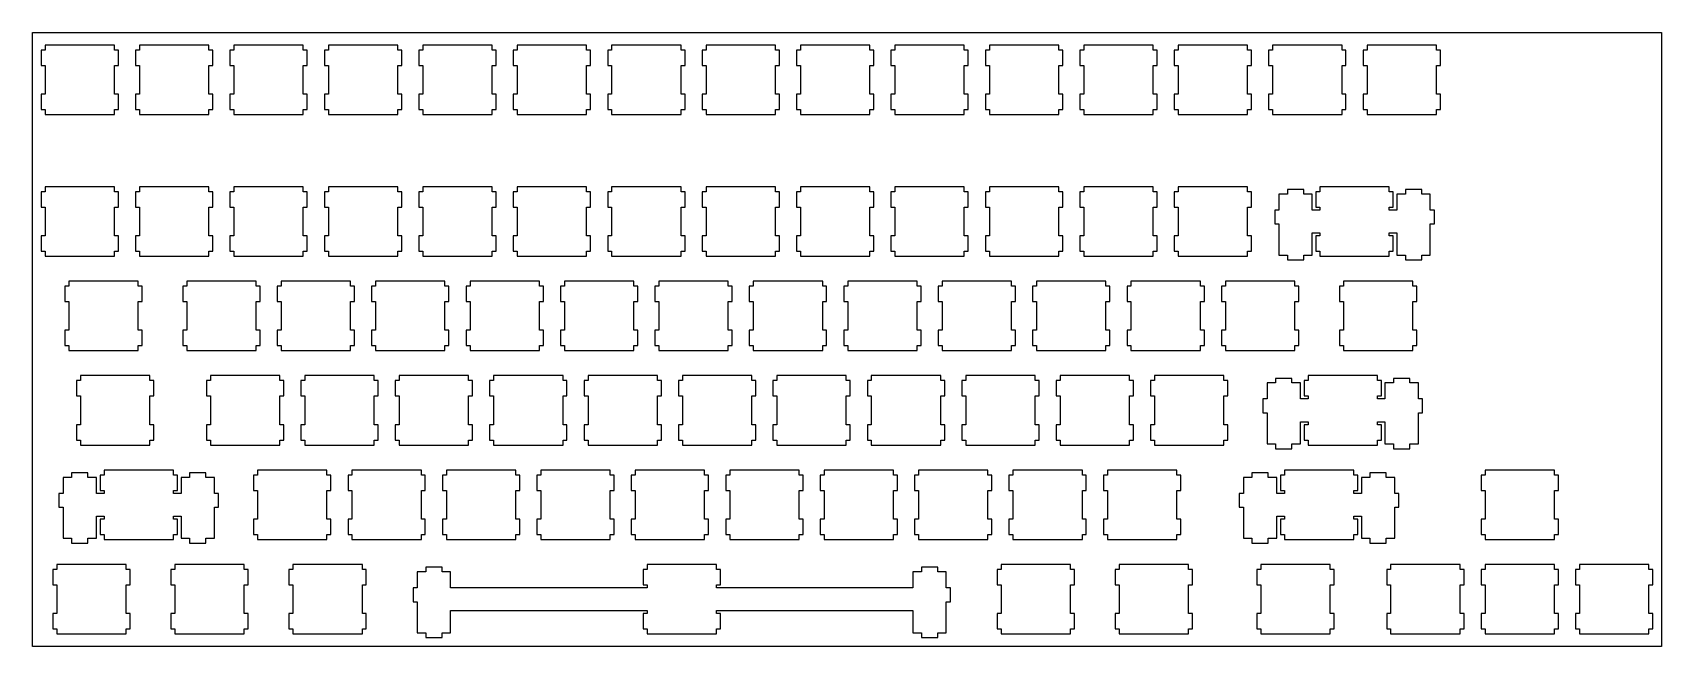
# Model space of a CAD drawing. Extents: x 0 to 329, y 0 to 124.
import ezdxf

# ---------------------------------------------------------------- set-up
doc = ezdxf.new("R2010")
doc.units = 0
doc.layers.get('0').update_dxf_attribs({"linetype": 'CONTINUOUS'})

msp = doc.modelspace()

# ---------------------------------------------------------------- linework, layer by layer
at = {"color": 0}
for p, q in [((0.09508, 124.083), (328.708, 124.083)), ((0.09508, 0.25769), (0.09508, 124.083)), ((328.708, 124.083), (328.708, 0.25769)), ((2.61965, 120.558), (1.81901, 120.558)), ((1.81901, 120.558), (1.81901, 117.458)), ((2.61965, 121.558), (2.61965, 120.558)), ((16.6192, 121.558), (2.61965, 121.558)), ((16.6192, 120.558), (16.6192, 121.558)), ((17.4198, 120.558), (16.6192, 120.558)), ((17.4198, 117.458), (17.4198, 120.558)), ((21.6697, 120.558), (20.869, 120.558)), ((20.869, 120.558), (20.869, 117.458)), ((21.6697, 121.558), (21.6697, 120.558)), ((35.669, 121.558), (21.6697, 121.558)), ((35.669, 120.558), (35.669, 121.558)), ((36.4698, 120.558), (35.669, 120.558)), ((36.4698, 117.458), (36.4698, 120.558)), ((40.7197, 120.558), (39.9189, 120.558)), ((39.9189, 120.558), (39.9189, 117.458)), ((40.7197, 121.558), (40.7197, 120.558)), ((54.719, 121.558), (40.7197, 121.558)), ((54.719, 120.558), (54.719, 121.558)), ((55.5198, 120.558), (54.719, 120.558)), ((55.5198, 117.458), (55.5198, 120.558)), ((59.7697, 120.558), (58.9689, 120.558)), ((58.9689, 120.558), (58.9689, 117.458)), ((59.7697, 121.558), (59.7697, 120.558)), ((73.769, 121.558), (59.7697, 121.558)), ((73.769, 120.558), (73.769, 121.558)), ((74.5698, 120.558), (73.769, 120.558)), ((74.5698, 117.458), (74.5698, 120.558)), ((78.8197, 120.558), (78.0189, 120.558)), ((78.0189, 120.558), (78.0189, 117.458)), ((78.8197, 121.558), (78.8197, 120.558)), ((92.819, 121.558), (78.8197, 121.558)), ((92.819, 120.558), (92.819, 121.558)), ((93.6184, 120.558), (92.819, 120.558)), ((93.6184, 117.458), (93.6184, 120.558)), ((97.8683, 120.558), (97.0689, 120.558)), ((97.0689, 120.558), (97.0689, 117.458)), ((97.8683, 121.558), (97.8683, 120.558)), ((111.869, 121.558), (97.8683, 121.558)), ((111.869, 120.558), (111.869, 121.558)), ((112.668, 120.558), (111.869, 120.558)), ((112.668, 117.458), (112.668, 120.558)), ((116.918, 120.558), (116.119, 120.558)), ((116.119, 120.558), (116.119, 117.458)), ((116.918, 121.558), (116.918, 120.558)), ((130.919, 121.558), (116.918, 121.558)), ((130.919, 120.558), (130.919, 121.558)), ((131.72, 120.558), (130.919, 120.558)), ((131.72, 117.458), (131.72, 120.558)), ((135.97, 120.558), (135.169, 120.558)), ((135.169, 120.558), (135.169, 117.458)), ((135.97, 121.558), (135.97, 120.558)), ((149.969, 121.558), (135.97, 121.558)), ((149.969, 120.558), (149.969, 121.558)), ((150.77, 120.558), (149.969, 120.558)), ((150.77, 117.458), (150.77, 120.558)), ((155.02, 120.558), (154.219, 120.558)), ((154.219, 120.558), (154.219, 117.458)), ((155.02, 121.558), (155.02, 120.558)), ((169.019, 121.558), (155.02, 121.558)), ((169.019, 120.558), (169.019, 121.558)), ((169.82, 120.558), (169.019, 120.558)), ((169.82, 117.458), (169.82, 120.558)), ((174.07, 120.558), (173.269, 120.558)), ((173.269, 120.558), (173.269, 117.458)), ((174.07, 121.558), (174.07, 120.558)), ((188.069, 121.558), (174.07, 121.558)), ((188.069, 120.558), (188.069, 121.558)), ((188.87, 120.558), (188.069, 120.558)), ((188.87, 117.458), (188.87, 120.558)), ((193.12, 120.558), (192.319, 120.558)), ((192.319, 120.558), (192.319, 117.458)), ((193.12, 121.558), (193.12, 120.558)), ((207.119, 121.558), (193.12, 121.558)), ((207.119, 120.558), (207.119, 121.558)), ((207.92, 120.558), (207.119, 120.558)), ((207.92, 117.458), (207.92, 120.558)), ((212.17, 120.558), (211.369, 120.558)), ((211.369, 120.558), (211.369, 117.458)), ((212.17, 121.558), (212.17, 120.558)), ((226.169, 121.558), (212.17, 121.558)), ((226.169, 120.558), (226.169, 121.558)), ((226.97, 120.558), (226.169, 120.558)), ((226.97, 117.458), (226.97, 120.558)), ((231.22, 120.558), (230.419, 120.558)), ((230.419, 120.558), (230.419, 117.458)), ((231.22, 121.558), (231.22, 120.558)), ((245.219, 121.558), (231.22, 121.558)), ((245.219, 120.558), (245.219, 121.558)), ((246.02, 120.558), (245.219, 120.558)), ((246.02, 117.458), (246.02, 120.558)), ((250.27, 120.558), (249.469, 120.558)), ((249.469, 120.558), (249.469, 117.458)), ((250.27, 121.558), (250.27, 120.558)), ((264.269, 121.558), (250.27, 121.558)), ((264.269, 120.558), (264.269, 121.558)), ((265.07, 120.558), (264.269, 120.558)), ((265.07, 117.458), (265.07, 120.558)), ((269.32, 120.558), (268.519, 120.558)), ((268.519, 120.558), (268.519, 117.458)), ((269.32, 121.558), (269.32, 120.558)), ((283.319, 121.558), (269.32, 121.558)), ((283.319, 120.558), (283.319, 121.558)), ((284.12, 120.558), (283.319, 120.558)), ((284.12, 117.458), (284.12, 120.558)), ((1.81901, 117.458), (2.61965, 117.458)), ((2.61965, 117.458), (2.61965, 111.658)), ((16.6192, 111.658), (16.6192, 117.458)), ((16.6192, 117.458), (17.4198, 117.458)), ((20.869, 117.458), (21.6697, 117.458)), ((21.6697, 117.458), (21.6697, 111.658)), ((35.669, 111.658), (35.669, 117.458)), ((35.669, 117.458), (36.4698, 117.458)), ((39.9189, 117.458), (40.7197, 117.458)), ((40.7197, 117.458), (40.7197, 111.658)), ((54.719, 111.658), (54.719, 117.458)), ((54.719, 117.458), (55.5198, 117.458)), ((58.9689, 117.458), (59.7697, 117.458)), ((59.7697, 117.458), (59.7697, 111.658)), ((73.769, 111.658), (73.769, 117.458)), ((73.769, 117.458), (74.5698, 117.458)), ((78.0189, 117.458), (78.8197, 117.458)), ((78.8197, 117.458), (78.8197, 111.658)), ((92.819, 111.658), (92.819, 117.458)), ((92.819, 117.458), (93.6184, 117.458)), ((97.0689, 117.458), (97.8683, 117.458)), ((97.8683, 117.458), (97.8683, 111.658)), ((111.869, 111.658), (111.869, 117.458)), ((111.869, 117.458), (112.668, 117.458)), ((116.119, 117.458), (116.918, 117.458)), ((116.918, 117.458), (116.918, 111.658)), ((130.919, 111.658), (130.919, 117.458)), ((130.919, 117.458), (131.72, 117.458)), ((135.169, 117.458), (135.97, 117.458)), ((135.97, 117.458), (135.97, 111.658)), ((149.969, 111.658), (149.969, 117.458)), ((149.969, 117.458), (150.77, 117.458)), ((154.219, 117.458), (155.02, 117.458)), ((155.02, 117.458), (155.02, 111.658)), ((169.019, 111.658), (169.019, 117.458)), ((169.019, 117.458), (169.82, 117.458)), ((173.269, 117.458), (174.07, 117.458)), ((174.07, 117.458), (174.07, 111.658)), ((188.069, 111.658), (188.069, 117.458)), ((188.069, 117.458), (188.87, 117.458)), ((192.319, 117.458), (193.12, 117.458)), ((193.12, 117.458), (193.12, 111.658)), ((207.119, 111.658), (207.119, 117.458)), ((207.119, 117.458), (207.92, 117.458)), ((211.369, 117.458), (212.17, 117.458)), ((212.17, 117.458), (212.17, 111.658)), ((226.169, 111.658), (226.169, 117.458)), ((226.169, 117.458), (226.97, 117.458)), ((230.419, 117.458), (231.22, 117.458)), ((231.22, 117.458), (231.22, 111.658)), ((245.219, 111.658), (245.219, 117.458)), ((245.219, 117.458), (246.02, 117.458)), ((249.469, 117.458), (250.27, 117.458)), ((250.27, 117.458), (250.27, 111.658)), ((264.269, 111.658), (264.269, 117.458)), ((264.269, 117.458), (265.07, 117.458)), ((268.519, 117.458), (269.32, 117.458)), ((269.32, 117.458), (269.32, 111.658)), ((283.319, 111.658), (283.319, 117.458)), ((283.319, 117.458), (284.12, 117.458)), ((2.61965, 111.658), (1.81901, 111.658)), ((1.81901, 111.658), (1.81901, 108.558)), ((1.81901, 108.558), (2.61965, 108.558)), ((2.61965, 108.558), (2.61965, 107.559)), ((17.4198, 111.658), (16.6192, 111.658)), ((16.6192, 107.559), (16.6192, 108.558)), ((16.6192, 108.558), (17.4198, 108.558)), ((17.4198, 108.558), (17.4198, 111.658)), ((21.6697, 111.658), (20.869, 111.658)), ((20.869, 111.658), (20.869, 108.558)), ((20.869, 108.558), (21.6697, 108.558)), ((21.6697, 108.558), (21.6697, 107.559)), ((36.4698, 111.658), (35.669, 111.658)), ((35.669, 107.559), (35.669, 108.558)), ((35.669, 108.558), (36.4698, 108.558)), ((36.4698, 108.558), (36.4698, 111.658)), ((40.7197, 111.658), (39.9189, 111.658)), ((39.9189, 111.658), (39.9189, 108.558)), ((39.9189, 108.558), (40.7197, 108.558)), ((40.7197, 108.558), (40.7197, 107.559)), ((55.5198, 111.658), (54.719, 111.658)), ((54.719, 107.559), (54.719, 108.558)), ((54.719, 108.558), (55.5198, 108.558)), ((55.5198, 108.558), (55.5198, 111.658)), ((59.7697, 111.658), (58.9689, 111.658)), ((58.9689, 111.658), (58.9689, 108.558)), ((58.9689, 108.558), (59.7697, 108.558)), ((59.7697, 108.558), (59.7697, 107.559)), ((74.5698, 111.658), (73.769, 111.658)), ((73.769, 107.559), (73.769, 108.558)), ((73.769, 108.558), (74.5698, 108.558)), ((74.5698, 108.558), (74.5698, 111.658)), ((78.8197, 111.658), (78.0189, 111.658)), ((78.0189, 111.658), (78.0189, 108.558)), ((78.0189, 108.558), (78.8197, 108.558)), ((78.8197, 108.558), (78.8197, 107.559)), ((93.6184, 111.658), (92.819, 111.658)), ((92.819, 107.559), (92.819, 108.558)), ((92.819, 108.558), (93.6184, 108.558)), ((93.6184, 108.558), (93.6184, 111.658)), ((97.8683, 111.658), (97.0689, 111.658)), ((97.0689, 111.658), (97.0689, 108.558)), ((97.0689, 108.558), (97.8683, 108.558)), ((97.8683, 108.558), (97.8683, 107.559)), ((112.668, 111.658), (111.869, 111.658)), ((111.869, 107.559), (111.869, 108.558)), ((111.869, 108.558), (112.668, 108.558)), ((112.668, 108.558), (112.668, 111.658)), ((116.918, 111.658), (116.119, 111.658)), ((116.119, 111.658), (116.119, 108.558)), ((116.119, 108.558), (116.918, 108.558)), ((116.918, 108.558), (116.918, 107.559)), ((131.72, 111.658), (130.919, 111.658)), ((130.919, 107.559), (130.919, 108.558)), ((130.919, 108.558), (131.72, 108.558)), ((131.72, 108.558), (131.72, 111.658)), ((135.97, 111.658), (135.169, 111.658)), ((135.169, 111.658), (135.169, 108.558)), ((135.169, 108.558), (135.97, 108.558)), ((135.97, 108.558), (135.97, 107.559)), ((150.77, 111.658), (149.969, 111.658)), ((149.969, 107.559), (149.969, 108.558)), ((149.969, 108.558), (150.77, 108.558)), ((150.77, 108.558), (150.77, 111.658)), ((155.02, 111.658), (154.219, 111.658)), ((154.219, 111.658), (154.219, 108.558)), ((154.219, 108.558), (155.02, 108.558)), ((155.02, 108.558), (155.02, 107.559)), ((169.82, 111.658), (169.019, 111.658)), ((169.019, 107.559), (169.019, 108.558)), ((169.019, 108.558), (169.82, 108.558)), ((169.82, 108.558), (169.82, 111.658)), ((174.07, 111.658), (173.269, 111.658)), ((173.269, 111.658), (173.269, 108.558)), ((173.269, 108.558), (174.07, 108.558)), ((174.07, 108.558), (174.07, 107.559)), ((188.87, 111.658), (188.069, 111.658)), ((188.069, 107.559), (188.069, 108.558)), ((188.069, 108.558), (188.87, 108.558)), ((188.87, 108.558), (188.87, 111.658)), ((193.12, 111.658), (192.319, 111.658)), ((192.319, 111.658), (192.319, 108.558)), ((192.319, 108.558), (193.12, 108.558)), ((193.12, 108.558), (193.12, 107.559)), ((207.92, 111.658), (207.119, 111.658)), ((207.119, 107.559), (207.119, 108.558)), ((207.119, 108.558), (207.92, 108.558)), ((207.92, 108.558), (207.92, 111.658)), ((212.17, 111.658), (211.369, 111.658)), ((211.369, 111.658), (211.369, 108.558)), ((211.369, 108.558), (212.17, 108.558)), ((212.17, 108.558), (212.17, 107.559)), ((226.97, 111.658), (226.169, 111.658)), ((226.169, 107.559), (226.169, 108.558)), ((226.169, 108.558), (226.97, 108.558)), ((226.97, 108.558), (226.97, 111.658)), ((231.22, 111.658), (230.419, 111.658)), ((230.419, 111.658), (230.419, 108.558)), ((230.419, 108.558), (231.22, 108.558)), ((231.22, 108.558), (231.22, 107.559)), ((246.02, 111.658), (245.219, 111.658)), ((245.219, 107.559), (245.219, 108.558)), ((245.219, 108.558), (246.02, 108.558)), ((246.02, 108.558), (246.02, 111.658)), ((250.27, 111.658), (249.469, 111.658)), ((249.469, 111.658), (249.469, 108.558)), ((249.469, 108.558), (250.27, 108.558)), ((250.27, 108.558), (250.27, 107.559)), ((265.07, 111.658), (264.269, 111.658)), ((264.269, 107.559), (264.269, 108.558)), ((264.269, 108.558), (265.07, 108.558)), ((265.07, 108.558), (265.07, 111.658)), ((269.32, 111.658), (268.519, 111.658)), ((268.519, 111.658), (268.519, 108.558)), ((268.519, 108.558), (269.32, 108.558)), ((269.32, 108.558), (269.32, 107.559)), ((284.12, 111.658), (283.319, 111.658)), ((283.319, 107.559), (283.319, 108.558)), ((283.319, 108.558), (284.12, 108.558)), ((284.12, 108.558), (284.12, 111.658)), ((2.61965, 107.559), (16.6192, 107.559)), ((21.6697, 107.559), (35.669, 107.559)), ((40.7197, 107.559), (54.719, 107.559)), ((59.7697, 107.559), (73.769, 107.559)), ((78.8197, 107.559), (92.819, 107.559)), ((97.8683, 107.559), (111.869, 107.559)), ((116.918, 107.559), (130.919, 107.559)), ((135.97, 107.559), (149.969, 107.559)), ((155.02, 107.559), (169.019, 107.559)), ((174.07, 107.559), (188.069, 107.559)), ((193.12, 107.559), (207.119, 107.559)), ((212.17, 107.559), (226.169, 107.559)), ((231.22, 107.559), (245.219, 107.559)), ((250.27, 107.559), (264.269, 107.559)), ((269.32, 107.559), (283.319, 107.559)), ((2.61965, 92.9831), (2.61965, 91.9826)), ((16.6192, 92.9831), (2.61965, 92.9831)), ((16.6192, 91.9826), (16.6192, 92.9831)), ((21.6697, 92.9831), (21.6697, 91.9826)), ((35.669, 92.9831), (21.6697, 92.9831)), ((35.669, 91.9826), (35.669, 92.9831)), ((40.7197, 92.9831), (40.7197, 91.9826)), ((54.719, 92.9831), (40.7197, 92.9831)), ((54.719, 91.9826), (54.719, 92.9831)), ((59.7697, 92.9831), (59.7697, 91.9826)), ((73.769, 92.9831), (59.7697, 92.9831)), ((73.769, 91.9826), (73.769, 92.9831)), ((78.8197, 92.9831), (78.8197, 91.9826)), ((92.819, 92.9831), (78.8197, 92.9831)), ((92.819, 91.9826), (92.819, 92.9831)), ((97.8683, 92.9831), (97.8683, 91.9826)), ((111.869, 92.9831), (97.8683, 92.9831)), ((111.869, 91.9826), (111.869, 92.9831)), ((116.918, 92.9831), (116.918, 91.9826)), ((130.919, 92.9831), (116.918, 92.9831)), ((130.919, 91.9826), (130.919, 92.9831)), ((135.97, 92.9831), (135.97, 91.9826)), ((149.969, 92.9831), (135.97, 92.9831)), ((149.969, 91.9826), (149.969, 92.9831)), ((155.02, 92.9831), (155.02, 91.9826)), ((169.019, 92.9831), (155.02, 92.9831)), ((169.019, 91.9826), (169.019, 92.9831)), ((174.07, 92.9831), (174.07, 91.9826)), ((188.069, 92.9831), (174.07, 92.9831)), ((188.069, 91.9826), (188.069, 92.9831)), ((193.12, 92.9831), (193.12, 91.9826)), ((207.119, 92.9831), (193.12, 92.9831)), ((207.119, 91.9826), (207.119, 92.9831)), ((212.17, 92.9831), (212.17, 91.9826)), ((226.169, 92.9831), (212.17, 92.9831)), ((226.169, 91.9826), (226.169, 92.9831)), ((231.22, 92.9831), (231.22, 91.9826)), ((245.219, 92.9831), (231.22, 92.9831)), ((245.219, 91.9826), (245.219, 92.9831)), ((256.544, 92.4334), (253.243, 92.4334)), ((253.243, 92.4334), (253.243, 91.5127)), ((256.544, 91.5127), (256.544, 92.4334)), ((259.795, 92.9831), (259.795, 91.9826)), ((273.794, 92.9831), (259.795, 92.9831)), ((273.794, 91.9826), (273.794, 92.9831)), ((280.344, 92.4334), (277.045, 92.4334)), ((277.045, 92.4334), (277.045, 91.5127)), ((280.344, 91.5127), (280.344, 92.4334)), ((2.61965, 91.9826), (1.81901, 91.9826)), ((1.81901, 91.9826), (1.81901, 88.8834)), ((1.81901, 88.8834), (2.61965, 88.8834)), ((2.61965, 88.8834), (2.61965, 83.0834)), ((17.4198, 91.9826), (16.6192, 91.9826)), ((16.6192, 83.0834), (16.6192, 88.8834)), ((16.6192, 88.8834), (17.4198, 88.8834)), ((17.4198, 88.8834), (17.4198, 91.9826)), ((21.6697, 91.9826), (20.869, 91.9826)), ((20.869, 91.9826), (20.869, 88.8834)), ((20.869, 88.8834), (21.6697, 88.8834)), ((21.6697, 88.8834), (21.6697, 83.0834)), ((36.4698, 91.9826), (35.669, 91.9826)), ((35.669, 83.0834), (35.669, 88.8834)), ((35.669, 88.8834), (36.4698, 88.8834)), ((36.4698, 88.8834), (36.4698, 91.9826)), ((40.7197, 91.9826), (39.9189, 91.9826)), ((39.9189, 91.9826), (39.9189, 88.8834)), ((39.9189, 88.8834), (40.7197, 88.8834)), ((40.7197, 88.8834), (40.7197, 83.0834)), ((55.5198, 91.9826), (54.719, 91.9826)), ((54.719, 83.0834), (54.719, 88.8834)), ((54.719, 88.8834), (55.5198, 88.8834)), ((55.5198, 88.8834), (55.5198, 91.9826)), ((59.7697, 91.9826), (58.9689, 91.9826)), ((58.9689, 91.9826), (58.9689, 88.8834)), ((58.9689, 88.8834), (59.7697, 88.8834)), ((59.7697, 88.8834), (59.7697, 83.0834)), ((74.5698, 91.9826), (73.769, 91.9826)), ((73.769, 83.0834), (73.769, 88.8834)), ((73.769, 88.8834), (74.5698, 88.8834)), ((74.5698, 88.8834), (74.5698, 91.9826)), ((78.8197, 91.9826), (78.0189, 91.9826)), ((78.0189, 91.9826), (78.0189, 88.8834)), ((78.0189, 88.8834), (78.8197, 88.8834)), ((78.8197, 88.8834), (78.8197, 83.0834)), ((93.6184, 91.9826), (92.819, 91.9826)), ((92.819, 83.0834), (92.819, 88.8834)), ((92.819, 88.8834), (93.6184, 88.8834)), ((93.6184, 88.8834), (93.6184, 91.9826)), ((97.8683, 91.9826), (97.0689, 91.9826)), ((97.0689, 91.9826), (97.0689, 88.8834)), ((97.0689, 88.8834), (97.8683, 88.8834)), ((97.8683, 88.8834), (97.8683, 83.0834)), ((112.668, 91.9826), (111.869, 91.9826)), ((111.869, 83.0834), (111.869, 88.8834)), ((111.869, 88.8834), (112.668, 88.8834)), ((112.668, 88.8834), (112.668, 91.9826)), ((116.918, 91.9826), (116.119, 91.9826)), ((116.119, 91.9826), (116.119, 88.8834)), ((116.119, 88.8834), (116.918, 88.8834)), ((116.918, 88.8834), (116.918, 83.0834)), ((131.72, 91.9826), (130.919, 91.9826)), ((130.919, 83.0834), (130.919, 88.8834)), ((130.919, 88.8834), (131.72, 88.8834)), ((131.72, 88.8834), (131.72, 91.9826)), ((135.97, 91.9826), (135.169, 91.9826)), ((135.169, 91.9826), (135.169, 88.8834)), ((135.169, 88.8834), (135.97, 88.8834)), ((135.97, 88.8834), (135.97, 83.0834)), ((150.77, 91.9826), (149.969, 91.9826)), ((149.969, 83.0834), (149.969, 88.8834)), ((149.969, 88.8834), (150.77, 88.8834)), ((150.77, 88.8834), (150.77, 91.9826)), ((155.02, 91.9826), (154.219, 91.9826)), ((154.219, 91.9826), (154.219, 88.8834)), ((154.219, 88.8834), (155.02, 88.8834)), ((155.02, 88.8834), (155.02, 83.0834)), ((169.82, 91.9826), (169.019, 91.9826)), ((169.019, 83.0834), (169.019, 88.8834)), ((169.019, 88.8834), (169.82, 88.8834)), ((169.82, 88.8834), (169.82, 91.9826)), ((174.07, 91.9826), (173.269, 91.9826)), ((173.269, 91.9826), (173.269, 88.8834)), ((173.269, 88.8834), (174.07, 88.8834)), ((174.07, 88.8834), (174.07, 83.0834)), ((188.87, 91.9826), (188.069, 91.9826)), ((188.069, 83.0834), (188.069, 88.8834)), ((188.069, 88.8834), (188.87, 88.8834)), ((188.87, 88.8834), (188.87, 91.9826)), ((193.12, 91.9826), (192.319, 91.9826)), ((192.319, 91.9826), (192.319, 88.8834)), ((192.319, 88.8834), (193.12, 88.8834)), ((193.12, 88.8834), (193.12, 83.0834)), ((207.92, 91.9826), (207.119, 91.9826)), ((207.119, 83.0834), (207.119, 88.8834)), ((207.119, 88.8834), (207.92, 88.8834)), ((207.92, 88.8834), (207.92, 91.9826)), ((212.17, 91.9826), (211.369, 91.9826)), ((211.369, 91.9826), (211.369, 88.8834)), ((211.369, 88.8834), (212.17, 88.8834)), ((212.17, 88.8834), (212.17, 83.0834)), ((226.97, 91.9826), (226.169, 91.9826)), ((226.169, 83.0834), (226.169, 88.8834)), ((226.169, 88.8834), (226.97, 88.8834)), ((226.97, 88.8834), (226.97, 91.9826)), ((231.22, 91.9826), (230.419, 91.9826)), ((230.419, 91.9826), (230.419, 88.8834)), ((230.419, 88.8834), (231.22, 88.8834)), ((231.22, 88.8834), (231.22, 83.0834)), ((246.02, 91.9826), (245.219, 91.9826)), ((245.219, 83.0834), (245.219, 88.8834)), ((245.219, 88.8834), (246.02, 88.8834)), ((246.02, 88.8834), (246.02, 91.9826)), ((253.243, 91.5127), (251.52, 91.5127)), ((251.52, 91.5127), (251.52, 88.2826)), ((258.269, 91.5127), (256.544, 91.5127)), ((258.269, 88.2826), (258.269, 91.5127)), ((259.795, 91.9826), (258.994, 91.9826)), ((258.994, 91.9826), (258.994, 88.8834)), ((258.994, 88.8834), (259.795, 88.8834)), ((259.795, 88.8834), (259.795, 88.2826)), ((274.595, 91.9826), (273.794, 91.9826)), ((273.794, 88.2826), (273.794, 88.8834)), ((273.794, 88.8834), (274.595, 88.8834)), ((274.595, 88.8834), (274.595, 91.9826)), ((277.045, 91.5127), (275.32, 91.5127)), ((275.32, 91.5127), (275.32, 88.2826)), ((282.069, 91.5127), (280.344, 91.5127)), ((282.069, 88.2826), (282.069, 91.5127)), ((251.52, 88.2826), (250.694, 88.2826)), ((250.694, 88.2826), (250.694, 85.4837)), ((250.694, 85.4837), (251.52, 85.4837)), ((251.52, 85.4837), (251.52, 79.2138)), ((259.795, 88.2826), (258.269, 88.2826)), ((275.32, 88.2826), (273.794, 88.2826)), ((282.895, 88.2826), (282.069, 88.2826)), ((282.069, 79.2138), (282.069, 85.4837)), ((282.069, 85.4837), (282.895, 85.4837)), ((282.895, 85.4837), (282.895, 88.2826)), ((2.61965, 83.0834), (1.81901, 83.0834)), ((1.81901, 83.0834), (1.81901, 79.9828)), ((17.4198, 83.0834), (16.6192, 83.0834)), ((17.4198, 79.9828), (17.4198, 83.0834)), ((21.6697, 83.0834), (20.869, 83.0834)), ((20.869, 83.0834), (20.869, 79.9828)), ((36.4698, 83.0834), (35.669, 83.0834)), ((36.4698, 79.9828), (36.4698, 83.0834)), ((40.7197, 83.0834), (39.9189, 83.0834)), ((39.9189, 83.0834), (39.9189, 79.9828)), ((55.5198, 83.0834), (54.719, 83.0834)), ((55.5198, 79.9828), (55.5198, 83.0834)), ((59.7697, 83.0834), (58.9689, 83.0834)), ((58.9689, 83.0834), (58.9689, 79.9828)), ((74.5698, 83.0834), (73.769, 83.0834)), ((74.5698, 79.9828), (74.5698, 83.0834)), ((78.8197, 83.0834), (78.0189, 83.0834)), ((78.0189, 83.0834), (78.0189, 79.9828)), ((93.6184, 83.0834), (92.819, 83.0834)), ((93.6184, 79.9828), (93.6184, 83.0834)), ((97.8683, 83.0834), (97.0689, 83.0834)), ((97.0689, 83.0834), (97.0689, 79.9828)), ((112.668, 83.0834), (111.869, 83.0834)), ((112.668, 79.9828), (112.668, 83.0834)), ((116.918, 83.0834), (116.119, 83.0834)), ((116.119, 83.0834), (116.119, 79.9828)), ((131.72, 83.0834), (130.919, 83.0834)), ((131.72, 79.9828), (131.72, 83.0834)), ((135.97, 83.0834), (135.169, 83.0834)), ((135.169, 83.0834), (135.169, 79.9828)), ((150.77, 83.0834), (149.969, 83.0834)), ((150.77, 79.9828), (150.77, 83.0834)), ((155.02, 83.0834), (154.219, 83.0834)), ((154.219, 83.0834), (154.219, 79.9828)), ((169.82, 83.0834), (169.019, 83.0834)), ((169.82, 79.9828), (169.82, 83.0834)), ((174.07, 83.0834), (173.269, 83.0834)), ((173.269, 83.0834), (173.269, 79.9828)), ((188.87, 83.0834), (188.069, 83.0834)), ((188.87, 79.9828), (188.87, 83.0834)), ((193.12, 83.0834), (192.319, 83.0834)), ((192.319, 83.0834), (192.319, 79.9828)), ((207.92, 83.0834), (207.119, 83.0834)), ((207.92, 79.9828), (207.92, 83.0834)), ((212.17, 83.0834), (211.369, 83.0834)), ((211.369, 83.0834), (211.369, 79.9828)), ((226.97, 83.0834), (226.169, 83.0834)), ((226.97, 79.9828), (226.97, 83.0834)), ((231.22, 83.0834), (230.419, 83.0834)), ((230.419, 83.0834), (230.419, 79.9828)), ((246.02, 83.0834), (245.219, 83.0834)), ((246.02, 79.9828), (246.02, 83.0834)), ((258.269, 79.2138), (258.269, 83.6828)), ((258.269, 83.6828), (259.795, 83.6828)), ((259.795, 83.0834), (258.994, 83.0834)), ((258.994, 83.0834), (258.994, 79.9828)), ((259.795, 83.6828), (259.795, 83.0834)), ((273.794, 83.0834), (273.794, 83.6828)), ((273.794, 83.6828), (275.32, 83.6828)), ((274.595, 83.0834), (273.794, 83.0834)), ((274.595, 79.9828), (274.595, 83.0834)), ((275.32, 83.6828), (275.32, 79.2138)), ((1.81901, 79.9828), (2.61965, 79.9828)), ((2.61965, 79.9828), (2.61965, 78.9838)), ((2.61965, 78.9838), (16.6192, 78.9838)), ((16.6192, 78.9838), (16.6192, 79.9828)), ((16.6192, 79.9828), (17.4198, 79.9828)), ((20.869, 79.9828), (21.6697, 79.9828)), ((21.6697, 79.9828), (21.6697, 78.9838)), ((21.6697, 78.9838), (35.669, 78.9838)), ((35.669, 78.9838), (35.669, 79.9828)), ((35.669, 79.9828), (36.4698, 79.9828)), ((39.9189, 79.9828), (40.7197, 79.9828)), ((40.7197, 79.9828), (40.7197, 78.9838)), ((40.7197, 78.9838), (54.719, 78.9838)), ((54.719, 78.9838), (54.719, 79.9828)), ((54.719, 79.9828), (55.5198, 79.9828)), ((58.9689, 79.9828), (59.7697, 79.9828)), ((59.7697, 79.9828), (59.7697, 78.9838)), ((59.7697, 78.9838), (73.769, 78.9838)), ((73.769, 78.9838), (73.769, 79.9828)), ((73.769, 79.9828), (74.5698, 79.9828)), ((78.0189, 79.9828), (78.8197, 79.9828)), ((78.8197, 79.9828), (78.8197, 78.9838)), ((78.8197, 78.9838), (92.819, 78.9838)), ((92.819, 78.9838), (92.819, 79.9828)), ((92.819, 79.9828), (93.6184, 79.9828)), ((97.0689, 79.9828), (97.8683, 79.9828)), ((97.8683, 79.9828), (97.8683, 78.9838)), ((97.8683, 78.9838), (111.869, 78.9838)), ((111.869, 78.9838), (111.869, 79.9828)), ((111.869, 79.9828), (112.668, 79.9828)), ((116.119, 79.9828), (116.918, 79.9828)), ((116.918, 79.9828), (116.918, 78.9838)), ((116.918, 78.9838), (130.919, 78.9838)), ((130.919, 78.9838), (130.919, 79.9828)), ((130.919, 79.9828), (131.72, 79.9828)), ((135.169, 79.9828), (135.97, 79.9828)), ((135.97, 79.9828), (135.97, 78.9838)), ((135.97, 78.9838), (149.969, 78.9838)), ((149.969, 78.9838), (149.969, 79.9828)), ((149.969, 79.9828), (150.77, 79.9828)), ((154.219, 79.9828), (155.02, 79.9828)), ((155.02, 79.9828), (155.02, 78.9838)), ((155.02, 78.9838), (169.019, 78.9838)), ((169.019, 78.9838), (169.019, 79.9828)), ((169.019, 79.9828), (169.82, 79.9828)), ((173.269, 79.9828), (174.07, 79.9828)), ((174.07, 79.9828), (174.07, 78.9838)), ((174.07, 78.9838), (188.069, 78.9838)), ((188.069, 78.9838), (188.069, 79.9828)), ((188.069, 79.9828), (188.87, 79.9828)), ((192.319, 79.9828), (193.12, 79.9828)), ((193.12, 79.9828), (193.12, 78.9838)), ((193.12, 78.9838), (207.119, 78.9838)), ((207.119, 78.9838), (207.119, 79.9828)), ((207.119, 79.9828), (207.92, 79.9828)), ((211.369, 79.9828), (212.17, 79.9828)), ((212.17, 79.9828), (212.17, 78.9838)), ((212.17, 78.9838), (226.169, 78.9838)), ((226.169, 78.9838), (226.169, 79.9828)), ((226.169, 79.9828), (226.97, 79.9828)), ((230.419, 79.9828), (231.22, 79.9828)), ((231.22, 79.9828), (231.22, 78.9838)), ((231.22, 78.9838), (245.219, 78.9838)), ((245.219, 78.9838), (245.219, 79.9828)), ((245.219, 79.9828), (246.02, 79.9828)), ((251.52, 79.2138), (253.243, 79.2138)), ((253.243, 79.2138), (253.243, 78.2327)), ((256.544, 78.2327), (256.544, 79.2138)), ((256.544, 79.2138), (258.269, 79.2138)), ((258.994, 79.9828), (259.795, 79.9828)), ((259.795, 79.9828), (259.795, 78.9838)), ((259.795, 78.9838), (273.794, 78.9838)), ((273.794, 78.9838), (273.794, 79.9828)), ((273.794, 79.9828), (274.595, 79.9828)), ((275.32, 79.2138), (277.045, 79.2138)), ((277.045, 79.2138), (277.045, 78.2327)), ((280.344, 78.2327), (280.344, 79.2138)), ((280.344, 79.2138), (282.069, 79.2138)), ((253.243, 78.2327), (256.544, 78.2327)), ((277.045, 78.2327), (280.344, 78.2327)), ((7.38216, 72.9326), (6.58153, 72.9326)), ((6.58153, 72.9326), (6.58153, 69.8334)), ((7.38216, 73.9331), (7.38216, 72.9326)), ((21.3817, 73.9331), (7.38216, 73.9331)), ((21.3817, 72.9326), (21.3817, 73.9331)), ((22.1809, 72.9326), (21.3817, 72.9326)), ((22.1809, 69.8334), (22.1809, 72.9326)), ((31.1947, 72.9326), (30.394, 72.9326)), ((30.394, 72.9326), (30.394, 69.8334)), ((31.1947, 73.9331), (31.1947, 72.9326)), ((45.194, 73.9331), (31.1947, 73.9331)), ((45.194, 72.9326), (45.194, 73.9331)), ((45.9948, 72.9326), (45.194, 72.9326)), ((45.9948, 69.8334), (45.9948, 72.9326)), ((50.2447, 72.9326), (49.4439, 72.9326)), ((49.4439, 72.9326), (49.4439, 69.8334)), ((50.2447, 73.9331), (50.2447, 72.9326)), ((64.244, 73.9331), (50.2447, 73.9331)), ((64.244, 72.9326), (64.244, 73.9331)), ((65.0448, 72.9326), (64.244, 72.9326)), ((65.0448, 69.8334), (65.0448, 72.9326)), ((69.2947, 72.9326), (68.4939, 72.9326)), ((68.4939, 72.9326), (68.4939, 69.8334)), ((69.2947, 73.9331), (69.2947, 72.9326)), ((83.294, 73.9331), (69.2947, 73.9331)), ((83.294, 72.9326), (83.294, 73.9331)), ((84.0948, 72.9326), (83.294, 72.9326)), ((84.0948, 69.8334), (84.0948, 72.9326)), ((88.3447, 72.9326), (87.5439, 72.9326)), ((87.5439, 72.9326), (87.5439, 69.8334)), ((88.3447, 73.9331), (88.3447, 72.9326)), ((102.344, 73.9331), (88.3447, 73.9331)), ((102.344, 72.9326), (102.344, 73.9331)), ((103.145, 72.9326), (102.344, 72.9326)), ((103.145, 69.8334), (103.145, 72.9326)), ((107.395, 72.9326), (106.594, 72.9326)), ((106.594, 72.9326), (106.594, 69.8334)), ((107.395, 73.9331), (107.395, 72.9326)), ((121.394, 73.9331), (107.395, 73.9331)), ((121.394, 72.9326), (121.394, 73.9331)), ((122.195, 72.9326), (121.394, 72.9326)), ((122.195, 69.8334), (122.195, 72.9326)), ((126.445, 72.9326), (125.644, 72.9326)), ((125.644, 72.9326), (125.644, 69.8334)), ((126.445, 73.9331), (126.445, 72.9326)), ((140.444, 73.9331), (126.445, 73.9331)), ((140.444, 72.9326), (140.444, 73.9331)), ((141.245, 72.9326), (140.444, 72.9326)), ((141.245, 69.8334), (141.245, 72.9326)), ((145.495, 72.9326), (144.694, 72.9326)), ((144.694, 72.9326), (144.694, 69.8334)), ((145.495, 73.9331), (145.495, 72.9326)), ((159.494, 73.9331), (145.495, 73.9331)), ((159.494, 72.9326), (159.494, 73.9331)), ((160.295, 72.9326), (159.494, 72.9326)), ((160.295, 69.8334), (160.295, 72.9326)), ((164.545, 72.9326), (163.744, 72.9326)), ((163.744, 72.9326), (163.744, 69.8334)), ((164.545, 73.9331), (164.545, 72.9326)), ((178.544, 73.9331), (164.545, 73.9331)), ((178.544, 72.9326), (178.544, 73.9331)), ((179.345, 72.9326), (178.544, 72.9326)), ((179.345, 69.8334), (179.345, 72.9326)), ((183.595, 72.9326), (182.794, 72.9326)), ((182.794, 72.9326), (182.794, 69.8334)), ((183.595, 73.9331), (183.595, 72.9326)), ((197.594, 73.9331), (183.595, 73.9331)), ((197.594, 72.9326), (197.594, 73.9331)), ((198.395, 72.9326), (197.594, 72.9326)), ((198.395, 69.8334), (198.395, 72.9326)), ((202.645, 72.9326), (201.844, 72.9326)), ((201.844, 72.9326), (201.844, 69.8334)), ((202.645, 73.9331), (202.645, 72.9326)), ((216.644, 73.9331), (202.645, 73.9331)), ((216.644, 72.9326), (216.644, 73.9331)), ((217.445, 72.9326), (216.644, 72.9326)), ((217.445, 69.8334), (217.445, 72.9326)), ((221.695, 72.9326), (220.894, 72.9326)), ((220.894, 72.9326), (220.894, 69.8334)), ((221.695, 73.9331), (221.695, 72.9326)), ((235.694, 73.9331), (221.695, 73.9331)), ((235.694, 72.9326), (235.694, 73.9331)), ((236.495, 72.9326), (235.694, 72.9326)), ((236.495, 69.8334), (236.495, 72.9326)), ((240.745, 72.9326), (239.944, 72.9326)), ((239.944, 72.9326), (239.944, 69.8334)), ((240.745, 73.9331), (240.745, 72.9326)), ((254.744, 73.9331), (240.745, 73.9331)), ((254.744, 72.9326), (254.744, 73.9331)), ((255.545, 72.9326), (254.744, 72.9326)), ((255.545, 69.8334), (255.545, 72.9326)), ((264.557, 72.9326), (263.756, 72.9326)), ((263.756, 72.9326), (263.756, 69.8334)), ((264.557, 73.9331), (264.557, 72.9326)), ((278.557, 73.9331), (264.557, 73.9331)), ((278.557, 72.9326), (278.557, 73.9331)), ((279.356, 72.9326), (278.557, 72.9326)), ((279.356, 69.8334), (279.356, 72.9326)), ((6.58153, 69.8334), (7.38216, 69.8334)), ((7.38216, 69.8334), (7.38216, 64.0334)), ((21.3817, 64.0334), (21.3817, 69.8334)), ((21.3817, 69.8334), (22.1809, 69.8334)), ((30.394, 69.8334), (31.1947, 69.8334)), ((31.1947, 69.8334), (31.1947, 64.0334)), ((45.194, 64.0334), (45.194, 69.8334)), ((45.194, 69.8334), (45.9948, 69.8334)), ((49.4439, 69.8334), (50.2447, 69.8334)), ((50.2447, 69.8334), (50.2447, 64.0334)), ((64.244, 64.0334), (64.244, 69.8334)), ((64.244, 69.8334), (65.0448, 69.8334)), ((68.4939, 69.8334), (69.2947, 69.8334)), ((69.2947, 69.8334), (69.2947, 64.0334)), ((83.294, 64.0334), (83.294, 69.8334)), ((83.294, 69.8334), (84.0948, 69.8334)), ((87.5439, 69.8334), (88.3447, 69.8334)), ((88.3447, 69.8334), (88.3447, 64.0334)), ((102.344, 64.0334), (102.344, 69.8334)), ((102.344, 69.8334), (103.145, 69.8334)), ((106.594, 69.8334), (107.395, 69.8334)), ((107.395, 69.8334), (107.395, 64.0334)), ((121.394, 64.0334), (121.394, 69.8334)), ((121.394, 69.8334), (122.195, 69.8334)), ((125.644, 69.8334), (126.445, 69.8334)), ((126.445, 69.8334), (126.445, 64.0334)), ((140.444, 64.0334), (140.444, 69.8334)), ((140.444, 69.8334), (141.245, 69.8334)), ((144.694, 69.8334), (145.495, 69.8334)), ((145.495, 69.8334), (145.495, 64.0334)), ((159.494, 64.0334), (159.494, 69.8334)), ((159.494, 69.8334), (160.295, 69.8334)), ((163.744, 69.8334), (164.545, 69.8334)), ((164.545, 69.8334), (164.545, 64.0334)), ((178.544, 64.0334), (178.544, 69.8334)), ((178.544, 69.8334), (179.345, 69.8334)), ((182.794, 69.8334), (183.595, 69.8334)), ((183.595, 69.8334), (183.595, 64.0334)), ((197.594, 64.0334), (197.594, 69.8334)), ((197.594, 69.8334), (198.395, 69.8334)), ((201.844, 69.8334), (202.645, 69.8334)), ((202.645, 69.8334), (202.645, 64.0334)), ((216.644, 64.0334), (216.644, 69.8334)), ((216.644, 69.8334), (217.445, 69.8334)), ((220.894, 69.8334), (221.695, 69.8334)), ((221.695, 69.8334), (221.695, 64.0334)), ((235.694, 64.0334), (235.694, 69.8334)), ((235.694, 69.8334), (236.495, 69.8334)), ((239.944, 69.8334), (240.745, 69.8334)), ((240.745, 69.8334), (240.745, 64.0334)), ((254.744, 64.0334), (254.744, 69.8334)), ((254.744, 69.8334), (255.545, 69.8334)), ((263.756, 69.8334), (264.557, 69.8334)), ((264.557, 69.8334), (264.557, 64.0334)), ((278.557, 64.0334), (278.557, 69.8334)), ((278.557, 69.8334), (279.356, 69.8334)), ((7.38216, 64.0334), (6.58153, 64.0334)), ((6.58153, 64.0334), (6.58153, 60.9328)), ((22.1809, 64.0334), (21.3817, 64.0334)), ((22.1809, 60.9328), (22.1809, 64.0334)), ((31.1947, 64.0334), (30.394, 64.0334)), ((30.394, 64.0334), (30.394, 60.9328)), ((45.9948, 64.0334), (45.194, 64.0334)), ((45.9948, 60.9328), (45.9948, 64.0334)), ((50.2447, 64.0334), (49.4439, 64.0334)), ((49.4439, 64.0334), (49.4439, 60.9328)), ((65.0448, 64.0334), (64.244, 64.0334)), ((65.0448, 60.9328), (65.0448, 64.0334)), ((69.2947, 64.0334), (68.4939, 64.0334)), ((68.4939, 64.0334), (68.4939, 60.9328)), ((84.0948, 64.0334), (83.294, 64.0334)), ((84.0948, 60.9328), (84.0948, 64.0334)), ((88.3447, 64.0334), (87.5439, 64.0334)), ((87.5439, 64.0334), (87.5439, 60.9328)), ((103.145, 64.0334), (102.344, 64.0334)), ((103.145, 60.9328), (103.145, 64.0334)), ((107.395, 64.0334), (106.594, 64.0334)), ((106.594, 64.0334), (106.594, 60.9328)), ((122.195, 64.0334), (121.394, 64.0334)), ((122.195, 60.9328), (122.195, 64.0334)), ((126.445, 64.0334), (125.644, 64.0334)), ((125.644, 64.0334), (125.644, 60.9328)), ((141.245, 64.0334), (140.444, 64.0334)), ((141.245, 60.9328), (141.245, 64.0334)), ((145.495, 64.0334), (144.694, 64.0334)), ((144.694, 64.0334), (144.694, 60.9328)), ((160.295, 64.0334), (159.494, 64.0334)), ((160.295, 60.9328), (160.295, 64.0334)), ((164.545, 64.0334), (163.744, 64.0334)), ((163.744, 64.0334), (163.744, 60.9328)), ((179.345, 64.0334), (178.544, 64.0334)), ((179.345, 60.9328), (179.345, 64.0334)), ((183.595, 64.0334), (182.794, 64.0334)), ((182.794, 64.0334), (182.794, 60.9328)), ((198.395, 64.0334), (197.594, 64.0334)), ((198.395, 60.9328), (198.395, 64.0334)), ((202.645, 64.0334), (201.844, 64.0334)), ((201.844, 64.0334), (201.844, 60.9328)), ((217.445, 64.0334), (216.644, 64.0334)), ((217.445, 60.9328), (217.445, 64.0334)), ((221.695, 64.0334), (220.894, 64.0334)), ((220.894, 64.0334), (220.894, 60.9328)), ((236.495, 64.0334), (235.694, 64.0334)), ((236.495, 60.9328), (236.495, 64.0334)), ((240.745, 64.0334), (239.944, 64.0334)), ((239.944, 64.0334), (239.944, 60.9328)), ((255.545, 64.0334), (254.744, 64.0334)), ((255.545, 60.9328), (255.545, 64.0334)), ((264.557, 64.0334), (263.756, 64.0334)), ((263.756, 64.0334), (263.756, 60.9328)), ((279.356, 64.0334), (278.557, 64.0334)), ((279.356, 60.9328), (279.356, 64.0334)), ((6.58153, 60.9328), (7.38216, 60.9328)), ((7.38216, 60.9328), (7.38216, 59.9338)), ((7.38216, 59.9338), (21.3817, 59.9338)), ((21.3817, 59.9338), (21.3817, 60.9328)), ((21.3817, 60.9328), (22.1809, 60.9328)), ((30.394, 60.9328), (31.1947, 60.9328)), ((31.1947, 60.9328), (31.1947, 59.9338)), ((31.1947, 59.9338), (45.194, 59.9338)), ((45.194, 59.9338), (45.194, 60.9328)), ((45.194, 60.9328), (45.9948, 60.9328)), ((49.4439, 60.9328), (50.2447, 60.9328)), ((50.2447, 60.9328), (50.2447, 59.9338)), ((50.2447, 59.9338), (64.244, 59.9338)), ((64.244, 59.9338), (64.244, 60.9328)), ((64.244, 60.9328), (65.0448, 60.9328)), ((68.4939, 60.9328), (69.2947, 60.9328)), ((69.2947, 60.9328), (69.2947, 59.9338)), ((69.2947, 59.9338), (83.294, 59.9338)), ((83.294, 59.9338), (83.294, 60.9328)), ((83.294, 60.9328), (84.0948, 60.9328)), ((87.5439, 60.9328), (88.3447, 60.9328)), ((88.3447, 60.9328), (88.3447, 59.9338)), ((88.3447, 59.9338), (102.344, 59.9338)), ((102.344, 59.9338), (102.344, 60.9328)), ((102.344, 60.9328), (103.145, 60.9328)), ((106.594, 60.9328), (107.395, 60.9328)), ((107.395, 60.9328), (107.395, 59.9338)), ((107.395, 59.9338), (121.394, 59.9338)), ((121.394, 59.9338), (121.394, 60.9328)), ((121.394, 60.9328), (122.195, 60.9328)), ((125.644, 60.9328), (126.445, 60.9328)), ((126.445, 60.9328), (126.445, 59.9338)), ((126.445, 59.9338), (140.444, 59.9338)), ((140.444, 59.9338), (140.444, 60.9328)), ((140.444, 60.9328), (141.245, 60.9328)), ((144.694, 60.9328), (145.495, 60.9328)), ((145.495, 60.9328), (145.495, 59.9338)), ((145.495, 59.9338), (159.494, 59.9338)), ((159.494, 59.9338), (159.494, 60.9328)), ((159.494, 60.9328), (160.295, 60.9328)), ((163.744, 60.9328), (164.545, 60.9328)), ((164.545, 60.9328), (164.545, 59.9338)), ((164.545, 59.9338), (178.544, 59.9338)), ((178.544, 59.9338), (178.544, 60.9328)), ((178.544, 60.9328), (179.345, 60.9328)), ((182.794, 60.9328), (183.595, 60.9328)), ((183.595, 60.9328), (183.595, 59.9338)), ((183.595, 59.9338), (197.594, 59.9338)), ((197.594, 59.9338), (197.594, 60.9328)), ((197.594, 60.9328), (198.395, 60.9328)), ((201.844, 60.9328), (202.645, 60.9328)), ((202.645, 60.9328), (202.645, 59.9338)), ((202.645, 59.9338), (216.644, 59.9338)), ((216.644, 59.9338), (216.644, 60.9328)), ((216.644, 60.9328), (217.445, 60.9328)), ((220.894, 60.9328), (221.695, 60.9328)), ((221.695, 60.9328), (221.695, 59.9338)), ((221.695, 59.9338), (235.694, 59.9338)), ((235.694, 59.9338), (235.694, 60.9328)), ((235.694, 60.9328), (236.495, 60.9328)), ((239.944, 60.9328), (240.745, 60.9328)), ((240.745, 60.9328), (240.745, 59.9338)), ((240.745, 59.9338), (254.744, 59.9338)), ((254.744, 59.9338), (254.744, 60.9328)), ((254.744, 60.9328), (255.545, 60.9328)), ((263.756, 60.9328), (264.557, 60.9328)), ((264.557, 60.9328), (264.557, 59.9338)), ((264.557, 59.9338), (278.557, 59.9338)), ((278.557, 59.9338), (278.557, 60.9328)), ((278.557, 60.9328), (279.356, 60.9328)), ((9.76203, 53.8826), (8.96278, 53.8826)), ((8.96278, 53.8826), (8.96278, 50.7834)), ((9.76203, 54.8831), (9.76203, 53.8826)), ((23.7629, 54.8831), (9.76203, 54.8831)), ((23.7629, 53.8826), (23.7629, 54.8831)), ((24.5622, 53.8826), (23.7629, 53.8826)), ((24.5622, 50.7834), (24.5622, 53.8826)), ((35.9572, 53.8826), (35.1565, 53.8826)), ((35.1565, 53.8826), (35.1565, 50.7834)), ((35.9572, 54.8831), (35.9572, 53.8826)), ((49.9565, 54.8831), (35.9572, 54.8831)), ((49.9565, 53.8826), (49.9565, 54.8831)), ((50.7559, 53.8826), (49.9565, 53.8826)), ((50.7559, 50.7834), (50.7559, 53.8826)), ((55.0072, 53.8826), (54.2064, 53.8826)), ((54.2064, 53.8826), (54.2064, 50.7834)), ((55.0072, 54.8831), (55.0072, 53.8826)), ((69.0065, 54.8831), (55.0072, 54.8831)), ((69.0065, 53.8826), (69.0065, 54.8831)), ((69.8059, 53.8826), (69.0065, 53.8826)), ((69.8059, 50.7834), (69.8059, 53.8826)), ((74.0572, 53.8826), (73.2564, 53.8826)), ((73.2564, 53.8826), (73.2564, 50.7834)), ((74.0572, 54.8831), (74.0572, 53.8826)), ((88.0565, 54.8831), (74.0572, 54.8831)), ((88.0565, 53.8826), (88.0565, 54.8831)), ((88.8559, 53.8826), (88.0565, 53.8826)), ((88.8559, 50.7834), (88.8559, 53.8826)), ((93.1072, 53.8826), (92.3064, 53.8826)), ((92.3064, 53.8826), (92.3064, 50.7834)), ((93.1072, 54.8831), (93.1072, 53.8826)), ((107.107, 54.8831), (93.1072, 54.8831)), ((107.107, 53.8826), (107.107, 54.8831)), ((107.906, 53.8826), (107.107, 53.8826)), ((107.906, 50.7834), (107.906, 53.8826)), ((112.157, 53.8826), (111.356, 53.8826)), ((111.356, 53.8826), (111.356, 50.7834)), ((112.157, 54.8831), (112.157, 53.8826)), ((126.157, 54.8831), (112.157, 54.8831)), ((126.157, 53.8826), (126.157, 54.8831)), ((126.956, 53.8826), (126.157, 53.8826)), ((126.956, 50.7834), (126.956, 53.8826)), ((131.207, 53.8826), (130.406, 53.8826)), ((130.406, 53.8826), (130.406, 50.7834)), ((131.207, 54.8831), (131.207, 53.8826)), ((145.207, 54.8831), (131.207, 54.8831)), ((145.207, 53.8826), (145.207, 54.8831)), ((146.006, 53.8826), (145.207, 53.8826)), ((146.006, 50.7834), (146.006, 53.8826)), ((150.257, 53.8826), (149.456, 53.8826)), ((149.456, 53.8826), (149.456, 50.7834)), ((150.257, 54.8831), (150.257, 53.8826)), ((164.257, 54.8831), (150.257, 54.8831)), ((164.257, 53.8826), (164.257, 54.8831)), ((165.056, 53.8826), (164.257, 53.8826)), ((165.056, 50.7834), (165.056, 53.8826)), ((169.307, 53.8826), (168.506, 53.8826)), ((168.506, 53.8826), (168.506, 50.7834)), ((169.307, 54.8831), (169.307, 53.8826)), ((183.307, 54.8831), (169.307, 54.8831)), ((183.307, 53.8826), (183.307, 54.8831)), ((184.106, 53.8826), (183.307, 53.8826)), ((184.106, 50.7834), (184.106, 53.8826)), ((188.357, 53.8826), (187.556, 53.8826)), ((187.556, 53.8826), (187.556, 50.7834)), ((188.357, 54.8831), (188.357, 53.8826)), ((202.357, 54.8831), (188.357, 54.8831)), ((202.357, 53.8826), (202.357, 54.8831)), ((203.156, 53.8826), (202.357, 53.8826)), ((203.156, 50.7834), (203.156, 53.8826)), ((207.407, 53.8826), (206.606, 53.8826)), ((206.606, 53.8826), (206.606, 50.7834)), ((207.407, 54.8831), (207.407, 53.8826)), ((221.407, 54.8831), (207.407, 54.8831)), ((221.407, 53.8826), (221.407, 54.8831)), ((222.206, 53.8826), (221.407, 53.8826)), ((222.206, 50.7834), (222.206, 53.8826)), ((226.457, 53.8826), (225.656, 53.8826)), ((225.656, 53.8826), (225.656, 50.7834)), ((226.457, 54.8831), (226.457, 53.8826)), ((240.457, 54.8831), (226.457, 54.8831)), ((240.457, 53.8826), (240.457, 54.8831)), ((241.256, 53.8826), (240.457, 53.8826)), ((241.256, 50.7834), (241.256, 53.8826)), ((250.862, 53.4127), (249.137, 53.4127)), ((249.137, 53.4127), (249.137, 50.1826)), ((254.161, 54.3334), (250.862, 54.3334)), ((250.862, 54.3334), (250.862, 53.4127)), ((254.161, 53.4127), (254.161, 54.3334)), ((255.888, 53.4127), (254.161, 53.4127)), ((255.888, 50.1826), (255.888, 53.4127)), ((257.412, 53.8826), (256.611, 53.8826)), ((256.611, 53.8826), (256.611, 50.7834)), ((257.412, 54.8831), (257.412, 53.8826)), ((271.413, 54.8831), (257.412, 54.8831)), ((271.413, 53.8826), (271.413, 54.8831)), ((272.212, 53.8826), (271.413, 53.8826)), ((272.212, 50.7834), (272.212, 53.8826)), ((274.662, 53.4127), (272.937, 53.4127)), ((272.937, 53.4127), (272.937, 50.1826)), ((277.963, 54.3334), (274.662, 54.3334)), ((274.662, 54.3334), (274.662, 53.4127)), ((277.963, 53.4127), (277.963, 54.3334)), ((279.688, 53.4127), (277.963, 53.4127)), ((279.688, 50.1826), (279.688, 53.4127)), ((8.96278, 50.7834), (9.76203, 50.7834)), ((9.76203, 50.7834), (9.76203, 44.9834)), ((23.7629, 44.9834), (23.7629, 50.7834)), ((23.7629, 50.7834), (24.5622, 50.7834)), ((35.1565, 50.7834), (35.9572, 50.7834)), ((35.9572, 50.7834), (35.9572, 44.9834)), ((49.9565, 44.9834), (49.9565, 50.7834)), ((49.9565, 50.7834), (50.7559, 50.7834)), ((54.2064, 50.7834), (55.0072, 50.7834)), ((55.0072, 50.7834), (55.0072, 44.9834)), ((69.0065, 44.9834), (69.0065, 50.7834)), ((69.0065, 50.7834), (69.8059, 50.7834)), ((73.2564, 50.7834), (74.0572, 50.7834)), ((74.0572, 50.7834), (74.0572, 44.9834)), ((88.0565, 44.9834), (88.0565, 50.7834)), ((88.0565, 50.7834), (88.8559, 50.7834)), ((92.3064, 50.7834), (93.1072, 50.7834)), ((93.1072, 50.7834), (93.1072, 44.9834)), ((107.107, 44.9834), (107.107, 50.7834)), ((107.107, 50.7834), (107.906, 50.7834)), ((111.356, 50.7834), (112.157, 50.7834)), ((112.157, 50.7834), (112.157, 44.9834)), ((126.157, 44.9834), (126.157, 50.7834)), ((126.157, 50.7834), (126.956, 50.7834)), ((130.406, 50.7834), (131.207, 50.7834)), ((131.207, 50.7834), (131.207, 44.9834)), ((145.207, 44.9834), (145.207, 50.7834)), ((145.207, 50.7834), (146.006, 50.7834)), ((149.456, 50.7834), (150.257, 50.7834)), ((150.257, 50.7834), (150.257, 44.9834)), ((164.257, 44.9834), (164.257, 50.7834)), ((164.257, 50.7834), (165.056, 50.7834)), ((168.506, 50.7834), (169.307, 50.7834)), ((169.307, 50.7834), (169.307, 44.9834)), ((183.307, 44.9834), (183.307, 50.7834)), ((183.307, 50.7834), (184.106, 50.7834)), ((187.556, 50.7834), (188.357, 50.7834)), ((188.357, 50.7834), (188.357, 44.9834)), ((202.357, 44.9834), (202.357, 50.7834)), ((202.357, 50.7834), (203.156, 50.7834)), ((206.606, 50.7834), (207.407, 50.7834)), ((207.407, 50.7834), (207.407, 44.9834)), ((221.407, 44.9834), (221.407, 50.7834)), ((221.407, 50.7834), (222.206, 50.7834)), ((225.656, 50.7834), (226.457, 50.7834)), ((226.457, 50.7834), (226.457, 44.9834)), ((240.457, 44.9834), (240.457, 50.7834)), ((240.457, 50.7834), (241.256, 50.7834)), ((249.137, 50.1826), (248.313, 50.1826)), ((248.313, 50.1826), (248.313, 47.3837)), ((257.412, 50.1826), (255.888, 50.1826)), ((256.611, 50.7834), (257.412, 50.7834)), ((257.412, 50.7834), (257.412, 50.1826)), ((271.413, 50.1826), (271.413, 50.7834)), ((271.413, 50.7834), (272.212, 50.7834)), ((272.937, 50.1826), (271.413, 50.1826)), ((280.512, 50.1826), (279.688, 50.1826)), ((280.512, 47.3837), (280.512, 50.1826)), ((248.313, 47.3837), (249.137, 47.3837)), ((249.137, 47.3837), (249.137, 41.1138)), ((279.688, 41.1138), (279.688, 47.3837)), ((279.688, 47.3837), (280.512, 47.3837)), ((9.76203, 44.9834), (8.96278, 44.9834)), ((8.96278, 44.9834), (8.96278, 41.8828)), ((24.5622, 44.9834), (23.7629, 44.9834)), ((24.5622, 41.8828), (24.5622, 44.9834)), ((35.9572, 44.9834), (35.1565, 44.9834)), ((35.1565, 44.9834), (35.1565, 41.8828)), ((50.7559, 44.9834), (49.9565, 44.9834)), ((50.7559, 41.8828), (50.7559, 44.9834)), ((55.0072, 44.9834), (54.2064, 44.9834)), ((54.2064, 44.9834), (54.2064, 41.8828)), ((69.8059, 44.9834), (69.0065, 44.9834)), ((69.8059, 41.8828), (69.8059, 44.9834)), ((74.0572, 44.9834), (73.2564, 44.9834)), ((73.2564, 44.9834), (73.2564, 41.8828)), ((88.8559, 44.9834), (88.0565, 44.9834)), ((88.8559, 41.8828), (88.8559, 44.9834)), ((93.1072, 44.9834), (92.3064, 44.9834)), ((92.3064, 44.9834), (92.3064, 41.8828)), ((107.906, 44.9834), (107.107, 44.9834)), ((107.906, 41.8828), (107.906, 44.9834)), ((112.157, 44.9834), (111.356, 44.9834)), ((111.356, 44.9834), (111.356, 41.8828)), ((126.956, 44.9834), (126.157, 44.9834)), ((126.956, 41.8828), (126.956, 44.9834)), ((131.207, 44.9834), (130.406, 44.9834)), ((130.406, 44.9834), (130.406, 41.8828)), ((146.006, 44.9834), (145.207, 44.9834)), ((146.006, 41.8828), (146.006, 44.9834)), ((150.257, 44.9834), (149.456, 44.9834)), ((149.456, 44.9834), (149.456, 41.8828)), ((165.056, 44.9834), (164.257, 44.9834)), ((165.056, 41.8828), (165.056, 44.9834)), ((169.307, 44.9834), (168.506, 44.9834)), ((168.506, 44.9834), (168.506, 41.8828)), ((184.106, 44.9834), (183.307, 44.9834)), ((184.106, 41.8828), (184.106, 44.9834)), ((188.357, 44.9834), (187.556, 44.9834)), ((187.556, 44.9834), (187.556, 41.8828)), ((203.156, 44.9834), (202.357, 44.9834)), ((203.156, 41.8828), (203.156, 44.9834)), ((207.407, 44.9834), (206.606, 44.9834)), ((206.606, 44.9834), (206.606, 41.8828)), ((222.206, 44.9834), (221.407, 44.9834)), ((222.206, 41.8828), (222.206, 44.9834)), ((226.457, 44.9834), (225.656, 44.9834)), ((225.656, 44.9834), (225.656, 41.8828)), ((241.256, 44.9834), (240.457, 44.9834)), ((241.256, 41.8828), (241.256, 44.9834)), ((255.888, 41.1138), (255.888, 45.5828)), ((255.888, 45.5828), (257.412, 45.5828)), ((257.412, 44.9834), (256.611, 44.9834)), ((256.611, 44.9834), (256.611, 41.8828)), ((257.412, 45.5828), (257.412, 44.9834)), ((271.413, 44.9834), (271.413, 45.5828)), ((271.413, 45.5828), (272.937, 45.5828)), ((272.212, 44.9834), (271.413, 44.9834)), ((272.212, 41.8828), (272.212, 44.9834)), ((272.937, 45.5828), (272.937, 41.1138)), ((8.96278, 41.8828), (9.76203, 41.8828)), ((9.76203, 41.8828), (9.76203, 40.8838)), ((9.76203, 40.8838), (23.7629, 40.8838)), ((23.7629, 40.8838), (23.7629, 41.8828)), ((23.7629, 41.8828), (24.5622, 41.8828)), ((35.1565, 41.8828), (35.9572, 41.8828)), ((35.9572, 41.8828), (35.9572, 40.8838)), ((35.9572, 40.8838), (49.9565, 40.8838)), ((49.9565, 40.8838), (49.9565, 41.8828)), ((49.9565, 41.8828), (50.7559, 41.8828)), ((54.2064, 41.8828), (55.0072, 41.8828)), ((55.0072, 41.8828), (55.0072, 40.8838)), ((55.0072, 40.8838), (69.0065, 40.8838)), ((69.0065, 40.8838), (69.0065, 41.8828)), ((69.0065, 41.8828), (69.8059, 41.8828)), ((73.2564, 41.8828), (74.0572, 41.8828)), ((74.0572, 41.8828), (74.0572, 40.8838)), ((74.0572, 40.8838), (88.0565, 40.8838)), ((88.0565, 40.8838), (88.0565, 41.8828)), ((88.0565, 41.8828), (88.8559, 41.8828)), ((92.3064, 41.8828), (93.1072, 41.8828)), ((93.1072, 41.8828), (93.1072, 40.8838)), ((93.1072, 40.8838), (107.107, 40.8838)), ((107.107, 40.8838), (107.107, 41.8828)), ((107.107, 41.8828), (107.906, 41.8828)), ((111.356, 41.8828), (112.157, 41.8828)), ((112.157, 41.8828), (112.157, 40.8838)), ((112.157, 40.8838), (126.157, 40.8838)), ((126.157, 40.8838), (126.157, 41.8828)), ((126.157, 41.8828), (126.956, 41.8828)), ((130.406, 41.8828), (131.207, 41.8828)), ((131.207, 41.8828), (131.207, 40.8838)), ((131.207, 40.8838), (145.207, 40.8838)), ((145.207, 40.8838), (145.207, 41.8828)), ((145.207, 41.8828), (146.006, 41.8828)), ((149.456, 41.8828), (150.257, 41.8828)), ((150.257, 41.8828), (150.257, 40.8838)), ((150.257, 40.8838), (164.257, 40.8838)), ((164.257, 40.8838), (164.257, 41.8828)), ((164.257, 41.8828), (165.056, 41.8828)), ((168.506, 41.8828), (169.307, 41.8828)), ((169.307, 41.8828), (169.307, 40.8838)), ((169.307, 40.8838), (183.307, 40.8838)), ((183.307, 40.8838), (183.307, 41.8828)), ((183.307, 41.8828), (184.106, 41.8828)), ((187.556, 41.8828), (188.357, 41.8828)), ((188.357, 41.8828), (188.357, 40.8838)), ((188.357, 40.8838), (202.357, 40.8838)), ((202.357, 40.8838), (202.357, 41.8828)), ((202.357, 41.8828), (203.156, 41.8828)), ((206.606, 41.8828), (207.407, 41.8828)), ((207.407, 41.8828), (207.407, 40.8838)), ((207.407, 40.8838), (221.407, 40.8838)), ((221.407, 40.8838), (221.407, 41.8828)), ((221.407, 41.8828), (222.206, 41.8828)), ((225.656, 41.8828), (226.457, 41.8828)), ((226.457, 41.8828), (226.457, 40.8838)), ((226.457, 40.8838), (240.457, 40.8838)), ((240.457, 40.8838), (240.457, 41.8828)), ((240.457, 41.8828), (241.256, 41.8828)), ((249.137, 41.1138), (250.862, 41.1138)), ((250.862, 41.1138), (250.862, 40.1327)), ((250.862, 40.1327), (254.161, 40.1327)), ((254.161, 40.1327), (254.161, 41.1138)), ((254.161, 41.1138), (255.888, 41.1138)), ((256.611, 41.8828), (257.412, 41.8828)), ((257.412, 41.8828), (257.412, 40.8838)), ((257.412, 40.8838), (271.413, 40.8838)), ((271.413, 40.8838), (271.413, 41.8828)), ((271.413, 41.8828), (272.212, 41.8828)), ((272.937, 41.1138), (274.662, 41.1138)), ((274.662, 41.1138), (274.662, 40.1327)), ((274.662, 40.1327), (277.963, 40.1327)), ((277.963, 40.1327), (277.963, 41.1138)), ((277.963, 41.1138), (279.688, 41.1138)), ((7.97609, 34.3628), (6.2508, 34.3628)), ((6.2508, 34.3628), (6.2508, 31.1326)), ((11.2751, 35.2834), (7.97609, 35.2834)), ((7.97609, 35.2834), (7.97609, 34.3628)), ((11.2751, 34.3628), (11.2751, 35.2834)), ((13.0004, 34.3628), (11.2751, 34.3628)), ((13.0004, 31.1326), (13.0004, 34.3628)), ((14.5259, 34.8327), (13.7253, 34.8327)), ((13.7253, 34.8327), (13.7253, 31.7335)), ((14.5259, 35.833), (14.5259, 34.8327)), ((28.5254, 35.833), (14.5259, 35.833)), ((28.5254, 34.8327), (28.5254, 35.833)), ((29.326, 34.8327), (28.5254, 34.8327)), ((29.326, 31.7335), (29.326, 34.8327)), ((31.7748, 34.3628), (30.0509, 34.3628)), ((30.0509, 34.3628), (30.0509, 31.1326)), ((35.0752, 35.2834), (31.7748, 35.2834)), ((31.7748, 35.2834), (31.7748, 34.3628)), ((35.0752, 34.3628), (35.0752, 35.2834)), ((36.8004, 34.3628), (35.0752, 34.3628)), ((36.8004, 31.1326), (36.8004, 34.3628)), ((45.4822, 34.8327), (44.6814, 34.8327)), ((44.6814, 34.8327), (44.6814, 31.7335)), ((45.4822, 35.833), (45.4822, 34.8327)), ((59.4815, 35.833), (45.4822, 35.833)), ((59.4815, 34.8327), (59.4815, 35.833)), ((60.2809, 34.8327), (59.4815, 34.8327)), ((60.2809, 31.7335), (60.2809, 34.8327)), ((64.5322, 34.8327), (63.7314, 34.8327)), ((63.7314, 34.8327), (63.7314, 31.7335)), ((64.5322, 35.833), (64.5322, 34.8327)), ((78.5315, 35.833), (64.5322, 35.833)), ((78.5315, 34.8327), (78.5315, 35.833)), ((79.3309, 34.8327), (78.5315, 34.8327)), ((79.3309, 31.7335), (79.3309, 34.8327)), ((83.5822, 34.8327), (82.7814, 34.8327)), ((82.7814, 34.8327), (82.7814, 31.7335)), ((83.5822, 35.833), (83.5822, 34.8327)), ((97.5815, 35.833), (83.5822, 35.833)), ((97.5815, 34.8327), (97.5815, 35.833)), ((98.3809, 34.8327), (97.5815, 34.8327)), ((98.3809, 31.7335), (98.3809, 34.8327)), ((102.632, 34.8327), (101.831, 34.8327)), ((101.831, 34.8327), (101.831, 31.7335)), ((102.632, 35.833), (102.632, 34.8327)), ((116.632, 35.833), (102.632, 35.833)), ((116.632, 34.8327), (116.632, 35.833)), ((117.431, 34.8327), (116.632, 34.8327)), ((117.431, 31.7335), (117.431, 34.8327)), ((121.682, 34.8327), (120.881, 34.8327)), ((120.881, 34.8327), (120.881, 31.7335)), ((121.682, 35.833), (121.682, 34.8327)), ((135.682, 35.833), (121.682, 35.833)), ((135.682, 34.8327), (135.682, 35.833)), ((136.481, 34.8327), (135.682, 34.8327)), ((136.481, 31.7335), (136.481, 34.8327)), ((140.732, 34.8327), (139.931, 34.8327)), ((139.931, 34.8327), (139.931, 31.7335)), ((140.732, 35.833), (140.732, 34.8327)), ((154.732, 35.833), (140.732, 35.833)), ((154.732, 34.8327), (154.732, 35.833)), ((155.531, 34.8327), (154.732, 34.8327)), ((155.531, 31.7335), (155.531, 34.8327)), ((159.782, 34.8327), (158.981, 34.8327)), ((158.981, 34.8327), (158.981, 31.7335)), ((159.782, 35.833), (159.782, 34.8327)), ((173.782, 35.833), (159.782, 35.833)), ((173.782, 34.8327), (173.782, 35.833)), ((174.581, 34.8327), (173.782, 34.8327)), ((174.581, 31.7335), (174.581, 34.8327)), ((178.832, 34.8327), (178.031, 34.8327)), ((178.031, 34.8327), (178.031, 31.7335)), ((178.832, 35.833), (178.832, 34.8327)), ((192.832, 35.833), (178.832, 35.833)), ((192.832, 34.8327), (192.832, 35.833)), ((193.631, 34.8327), (192.832, 34.8327)), ((193.631, 31.7335), (193.631, 34.8327)), ((197.882, 34.8327), (197.081, 34.8327)), ((197.081, 34.8327), (197.081, 31.7335)), ((197.882, 35.833), (197.882, 34.8327)), ((211.882, 35.833), (197.882, 35.833)), ((211.882, 34.8327), (211.882, 35.833)), ((212.681, 34.8327), (211.882, 34.8327)), ((212.681, 31.7335), (212.681, 34.8327)), ((216.932, 34.8327), (216.131, 34.8327)), ((216.131, 34.8327), (216.131, 31.7335)), ((216.932, 35.833), (216.932, 34.8327)), ((230.932, 35.833), (216.932, 35.833)), ((230.932, 34.8327), (230.932, 35.833)), ((231.731, 34.8327), (230.932, 34.8327)), ((231.731, 31.7335), (231.731, 34.8327)), ((246.101, 34.3628), (244.376, 34.3628)), ((244.376, 34.3628), (244.376, 31.1326)), ((249.4, 35.2834), (246.101, 35.2834)), ((246.101, 35.2834), (246.101, 34.3628)), ((249.4, 34.3628), (249.4, 35.2834)), ((251.126, 34.3628), (249.4, 34.3628)), ((251.126, 31.1326), (251.126, 34.3628)), ((252.65, 34.8327), (251.849, 34.8327)), ((251.849, 34.8327), (251.849, 31.7335)), ((252.65, 35.833), (252.65, 34.8327)), ((266.65, 35.833), (252.65, 35.833)), ((266.65, 34.8327), (266.65, 35.833)), ((267.451, 34.8327), (266.65, 34.8327)), ((267.451, 31.7335), (267.451, 34.8327)), ((269.9, 34.3628), (268.176, 34.3628)), ((268.176, 34.3628), (268.176, 31.1326)), ((273.2, 35.2834), (269.9, 35.2834)), ((269.9, 35.2834), (269.9, 34.3628)), ((273.2, 34.3628), (273.2, 35.2834)), ((274.925, 34.3628), (273.2, 34.3628)), ((274.925, 31.1326), (274.925, 34.3628)), ((293.132, 34.8327), (292.331, 34.8327)), ((292.331, 34.8327), (292.331, 31.7335)), ((293.132, 35.833), (293.132, 34.8327)), ((307.132, 35.833), (293.132, 35.833)), ((307.132, 34.8327), (307.132, 35.833)), ((307.931, 34.8327), (307.132, 34.8327)), ((307.931, 31.7335), (307.931, 34.8327)), ((6.2508, 31.1326), (5.42533, 31.1326)), ((5.42533, 31.1326), (5.42533, 28.3338)), ((14.5259, 31.1326), (13.0004, 31.1326)), ((13.7253, 31.7335), (14.5259, 31.7335)), ((14.5259, 31.7335), (14.5259, 31.1326)), ((28.5254, 31.1326), (28.5254, 31.7335)), ((28.5254, 31.7335), (29.326, 31.7335)), ((30.0509, 31.1326), (28.5254, 31.1326)), ((37.6259, 31.1326), (36.8004, 31.1326)), ((37.6259, 28.3338), (37.6259, 31.1326)), ((44.6814, 31.7335), (45.4822, 31.7335)), ((45.4822, 31.7335), (45.4822, 25.9333)), ((59.4815, 25.9333), (59.4815, 31.7335)), ((59.4815, 31.7335), (60.2809, 31.7335)), ((63.7314, 31.7335), (64.5322, 31.7335)), ((64.5322, 31.7335), (64.5322, 25.9333)), ((78.5315, 25.9333), (78.5315, 31.7335)), ((78.5315, 31.7335), (79.3309, 31.7335)), ((82.7814, 31.7335), (83.5822, 31.7335)), ((83.5822, 31.7335), (83.5822, 25.9333)), ((97.5815, 25.9333), (97.5815, 31.7335)), ((97.5815, 31.7335), (98.3809, 31.7335)), ((101.831, 31.7335), (102.632, 31.7335)), ((102.632, 31.7335), (102.632, 25.9333)), ((116.632, 25.9333), (116.632, 31.7335)), ((116.632, 31.7335), (117.431, 31.7335)), ((120.881, 31.7335), (121.682, 31.7335)), ((121.682, 31.7335), (121.682, 25.9333)), ((135.682, 25.9333), (135.682, 31.7335)), ((135.682, 31.7335), (136.481, 31.7335)), ((139.931, 31.7335), (140.732, 31.7335)), ((140.732, 31.7335), (140.732, 25.9333)), ((154.732, 25.9333), (154.732, 31.7335)), ((154.732, 31.7335), (155.531, 31.7335)), ((158.981, 31.7335), (159.782, 31.7335)), ((159.782, 31.7335), (159.782, 25.9333)), ((173.782, 25.9333), (173.782, 31.7335)), ((173.782, 31.7335), (174.581, 31.7335)), ((178.031, 31.7335), (178.832, 31.7335)), ((178.832, 31.7335), (178.832, 25.9333)), ((192.832, 25.9333), (192.832, 31.7335)), ((192.832, 31.7335), (193.631, 31.7335)), ((197.081, 31.7335), (197.882, 31.7335)), ((197.882, 31.7335), (197.882, 25.9333)), ((211.882, 25.9333), (211.882, 31.7335)), ((211.882, 31.7335), (212.681, 31.7335)), ((216.131, 31.7335), (216.932, 31.7335)), ((216.932, 31.7335), (216.932, 25.9333)), ((230.932, 25.9333), (230.932, 31.7335)), ((230.932, 31.7335), (231.731, 31.7335)), ((244.376, 31.1326), (243.55, 31.1326)), ((243.55, 31.1326), (243.55, 28.3338)), ((252.65, 31.1326), (251.126, 31.1326)), ((251.849, 31.7335), (252.65, 31.7335)), ((252.65, 31.7335), (252.65, 31.1326)), ((266.65, 31.1326), (266.65, 31.7335)), ((266.65, 31.7335), (267.451, 31.7335)), ((268.176, 31.1326), (266.65, 31.1326)), ((275.751, 31.1326), (274.925, 31.1326)), ((275.751, 28.3338), (275.751, 31.1326)), ((292.331, 31.7335), (293.132, 31.7335)), ((293.132, 31.7335), (293.132, 25.9333)), ((307.132, 25.9333), (307.132, 31.7335)), ((307.132, 31.7335), (307.931, 31.7335)), ((5.42533, 28.3338), (6.2508, 28.3338)), ((6.2508, 28.3338), (6.2508, 22.0638)), ((13.0004, 22.0638), (13.0004, 26.5327)), ((13.0004, 26.5327), (14.5259, 26.5327)), ((14.5259, 26.5327), (14.5259, 25.9333)), ((28.5254, 25.9333), (28.5254, 26.5327)), ((28.5254, 26.5327), (30.0509, 26.5327)), ((30.0509, 26.5327), (30.0509, 22.0638)), ((36.8004, 22.0638), (36.8004, 28.3338)), ((36.8004, 28.3338), (37.6259, 28.3338)), ((243.55, 28.3338), (244.376, 28.3338)), ((244.376, 28.3338), (244.376, 22.0638)), ((251.126, 22.0638), (251.126, 26.5327)), ((251.126, 26.5327), (252.65, 26.5327)), ((252.65, 26.5327), (252.65, 25.9333)), ((266.65, 25.9333), (266.65, 26.5327)), ((266.65, 26.5327), (268.176, 26.5327)), ((268.176, 26.5327), (268.176, 22.0638)), ((274.925, 22.0638), (274.925, 28.3338)), ((274.925, 28.3338), (275.751, 28.3338)), ((14.5259, 25.9333), (13.7253, 25.9333)), ((13.7253, 25.9333), (13.7253, 22.8327)), ((29.326, 25.9333), (28.5254, 25.9333)), ((29.326, 22.8327), (29.326, 25.9333)), ((45.4822, 25.9333), (44.6814, 25.9333)), ((44.6814, 25.9333), (44.6814, 22.8327)), ((60.2809, 25.9333), (59.4815, 25.9333)), ((60.2809, 22.8327), (60.2809, 25.9333)), ((64.5322, 25.9333), (63.7314, 25.9333)), ((63.7314, 25.9333), (63.7314, 22.8327)), ((79.3309, 25.9333), (78.5315, 25.9333)), ((79.3309, 22.8327), (79.3309, 25.9333)), ((83.5822, 25.9333), (82.7814, 25.9333)), ((82.7814, 25.9333), (82.7814, 22.8327)), ((98.3809, 25.9333), (97.5815, 25.9333)), ((98.3809, 22.8327), (98.3809, 25.9333)), ((102.632, 25.9333), (101.831, 25.9333)), ((101.831, 25.9333), (101.831, 22.8327)), ((117.431, 25.9333), (116.632, 25.9333)), ((117.431, 22.8327), (117.431, 25.9333)), ((121.682, 25.9333), (120.881, 25.9333)), ((120.881, 25.9333), (120.881, 22.8327)), ((136.481, 25.9333), (135.682, 25.9333)), ((136.481, 22.8327), (136.481, 25.9333)), ((140.732, 25.9333), (139.931, 25.9333)), ((139.931, 25.9333), (139.931, 22.8327)), ((155.531, 25.9333), (154.732, 25.9333)), ((155.531, 22.8327), (155.531, 25.9333)), ((159.782, 25.9333), (158.981, 25.9333)), ((158.981, 25.9333), (158.981, 22.8327)), ((174.581, 25.9333), (173.782, 25.9333)), ((174.581, 22.8327), (174.581, 25.9333)), ((178.832, 25.9333), (178.031, 25.9333)), ((178.031, 25.9333), (178.031, 22.8327)), ((193.631, 25.9333), (192.832, 25.9333)), ((193.631, 22.8327), (193.631, 25.9333)), ((197.882, 25.9333), (197.081, 25.9333)), ((197.081, 25.9333), (197.081, 22.8327)), ((212.681, 25.9333), (211.882, 25.9333)), ((212.681, 22.8327), (212.681, 25.9333)), ((216.932, 25.9333), (216.131, 25.9333)), ((216.131, 25.9333), (216.131, 22.8327)), ((231.731, 25.9333), (230.932, 25.9333)), ((231.731, 22.8327), (231.731, 25.9333)), ((252.65, 25.9333), (251.849, 25.9333)), ((251.849, 25.9333), (251.849, 22.8327)), ((267.451, 25.9333), (266.65, 25.9333)), ((267.451, 22.8327), (267.451, 25.9333)), ((293.132, 25.9333), (292.331, 25.9333)), ((292.331, 25.9333), (292.331, 22.8327)), ((307.931, 25.9333), (307.132, 25.9333)), ((307.931, 22.8327), (307.931, 25.9333)), ((6.2508, 22.0638), (7.97609, 22.0638)), ((7.97609, 22.0638), (7.97609, 21.0826)), ((7.97609, 21.0826), (11.2751, 21.0826)), ((11.2751, 21.0826), (11.2751, 22.0638)), ((11.2751, 22.0638), (13.0004, 22.0638)), ((13.7253, 22.8327), (14.5259, 22.8327)), ((14.5259, 22.8327), (14.5259, 21.8336)), ((14.5259, 21.8336), (28.5254, 21.8336)), ((28.5254, 21.8336), (28.5254, 22.8327)), ((28.5254, 22.8327), (29.326, 22.8327)), ((30.0509, 22.0638), (31.7748, 22.0638)), ((31.7748, 22.0638), (31.7748, 21.0826)), ((31.7748, 21.0826), (35.0752, 21.0826)), ((35.0752, 21.0826), (35.0752, 22.0638)), ((35.0752, 22.0638), (36.8004, 22.0638)), ((44.6814, 22.8327), (45.4822, 22.8327)), ((45.4822, 22.8327), (45.4822, 21.8336)), ((45.4822, 21.8336), (59.4815, 21.8336)), ((59.4815, 21.8336), (59.4815, 22.8327)), ((59.4815, 22.8327), (60.2809, 22.8327)), ((63.7314, 22.8327), (64.5322, 22.8327)), ((64.5322, 22.8327), (64.5322, 21.8336)), ((64.5322, 21.8336), (78.5315, 21.8336)), ((78.5315, 21.8336), (78.5315, 22.8327)), ((78.5315, 22.8327), (79.3309, 22.8327)), ((82.7814, 22.8327), (83.5822, 22.8327)), ((83.5822, 22.8327), (83.5822, 21.8336)), ((83.5822, 21.8336), (97.5815, 21.8336)), ((97.5815, 21.8336), (97.5815, 22.8327)), ((97.5815, 22.8327), (98.3809, 22.8327)), ((101.831, 22.8327), (102.632, 22.8327)), ((102.632, 22.8327), (102.632, 21.8336)), ((102.632, 21.8336), (116.632, 21.8336)), ((116.632, 21.8336), (116.632, 22.8327)), ((116.632, 22.8327), (117.431, 22.8327)), ((120.881, 22.8327), (121.682, 22.8327)), ((121.682, 22.8327), (121.682, 21.8336)), ((121.682, 21.8336), (135.682, 21.8336)), ((135.682, 21.8336), (135.682, 22.8327)), ((135.682, 22.8327), (136.481, 22.8327)), ((139.931, 22.8327), (140.732, 22.8327)), ((140.732, 22.8327), (140.732, 21.8336)), ((140.732, 21.8336), (154.732, 21.8336)), ((154.732, 21.8336), (154.732, 22.8327)), ((154.732, 22.8327), (155.531, 22.8327)), ((158.981, 22.8327), (159.782, 22.8327)), ((159.782, 22.8327), (159.782, 21.8336)), ((159.782, 21.8336), (173.782, 21.8336)), ((173.782, 21.8336), (173.782, 22.8327)), ((173.782, 22.8327), (174.581, 22.8327)), ((178.031, 22.8327), (178.832, 22.8327)), ((178.832, 22.8327), (178.832, 21.8336)), ((178.832, 21.8336), (192.832, 21.8336)), ((192.832, 21.8336), (192.832, 22.8327)), ((192.832, 22.8327), (193.631, 22.8327)), ((197.081, 22.8327), (197.882, 22.8327)), ((197.882, 22.8327), (197.882, 21.8336)), ((197.882, 21.8336), (211.882, 21.8336)), ((211.882, 21.8336), (211.882, 22.8327)), ((211.882, 22.8327), (212.681, 22.8327)), ((216.131, 22.8327), (216.932, 22.8327)), ((216.932, 22.8327), (216.932, 21.8336)), ((216.932, 21.8336), (230.932, 21.8336)), ((230.932, 21.8336), (230.932, 22.8327)), ((230.932, 22.8327), (231.731, 22.8327)), ((244.376, 22.0638), (246.101, 22.0638)), ((246.101, 22.0638), (246.101, 21.0826)), ((246.101, 21.0826), (249.4, 21.0826)), ((249.4, 21.0826), (249.4, 22.0638)), ((249.4, 22.0638), (251.126, 22.0638)), ((251.849, 22.8327), (252.65, 22.8327)), ((252.65, 22.8327), (252.65, 21.8336)), ((252.65, 21.8336), (266.65, 21.8336)), ((266.65, 21.8336), (266.65, 22.8327)), ((266.65, 22.8327), (267.451, 22.8327)), ((268.176, 22.0638), (269.9, 22.0638)), ((269.9, 22.0638), (269.9, 21.0826)), ((269.9, 21.0826), (273.2, 21.0826)), ((273.2, 21.0826), (273.2, 22.0638)), ((273.2, 22.0638), (274.925, 22.0638)), ((292.331, 22.8327), (293.132, 22.8327)), ((293.132, 22.8327), (293.132, 21.8336)), ((293.132, 21.8336), (307.132, 21.8336)), ((307.132, 21.8336), (307.132, 22.8327)), ((307.132, 22.8327), (307.931, 22.8327)), ((5.00091, 16.7831), (5.00091, 15.7827)), ((19.0004, 16.7831), (5.00091, 16.7831)), ((19.0004, 15.7827), (19.0004, 16.7831)), ((28.812, 16.7831), (28.812, 15.7827)), ((42.8128, 16.7831), (28.812, 16.7831)), ((42.8128, 15.7827), (42.8128, 16.7831)), ((52.626, 16.7831), (52.626, 15.7827)), ((66.6253, 16.7831), (52.626, 16.7831)), ((66.6253, 15.7827), (66.6253, 16.7831)), ((124.062, 16.7831), (124.062, 15.7827)), ((138.063, 16.7831), (124.062, 16.7831)), ((138.063, 15.7827), (138.063, 16.7831)), ((195.501, 16.7831), (195.501, 15.7827)), ((209.5, 16.7831), (195.501, 16.7831)), ((209.5, 15.7827), (209.5, 16.7831)), ((219.312, 16.7831), (219.312, 15.7827)), ((233.313, 16.7831), (219.312, 16.7831)), ((233.313, 15.7827), (233.313, 16.7831)), ((247.887, 16.7831), (247.887, 15.7827)), ((261.888, 16.7831), (247.887, 16.7831)), ((261.888, 15.7827), (261.888, 16.7831)), ((274.082, 16.7831), (274.082, 15.7827)), ((288.082, 16.7831), (274.082, 16.7831)), ((288.082, 15.7827), (288.082, 16.7831)), ((293.132, 16.7831), (293.132, 15.7827)), ((307.132, 16.7831), (293.132, 16.7831)), ((307.132, 15.7827), (307.132, 16.7831)), ((312.182, 16.7831), (312.182, 15.7827)), ((326.182, 16.7831), (312.182, 16.7831)), ((326.182, 15.7827), (326.182, 16.7831)), ((5.00091, 15.7827), (4.20028, 15.7827)), ((4.20028, 15.7827), (4.20028, 12.6848)), ((19.801, 15.7827), (19.0004, 15.7827)), ((19.801, 12.6848), (19.801, 15.7827)), ((28.812, 15.7827), (28.0128, 15.7827)), ((28.0128, 15.7827), (28.0128, 12.6848)), ((43.6122, 15.7827), (42.8128, 15.7827)), ((43.6122, 12.6848), (43.6122, 15.7827)), ((52.626, 15.7827), (51.8252, 15.7827)), ((51.8252, 15.7827), (51.8252, 12.6848)), ((67.4261, 15.7827), (66.6253, 15.7827)), ((67.4261, 12.6848), (67.4261, 15.7827)), ((79.412, 15.3128), (77.687, 15.3128)), ((77.687, 15.3128), (77.687, 12.0826)), ((82.7126, 16.2333), (79.412, 16.2333)), ((79.412, 16.2333), (79.412, 15.3128)), ((82.7126, 15.3128), (82.7126, 16.2333)), ((84.4381, 15.3128), (82.7126, 15.3128)), ((84.4381, 12.0826), (84.4381, 15.3128)), ((124.062, 15.7827), (123.263, 15.7827)), ((123.263, 15.7827), (123.263, 12.6848)), ((138.862, 15.7827), (138.063, 15.7827)), ((138.862, 12.6848), (138.862, 15.7827)), ((179.412, 15.3128), (177.687, 15.3128)), ((177.687, 15.3128), (177.687, 12.0826)), ((182.713, 16.2333), (179.412, 16.2333)), ((179.412, 16.2333), (179.412, 15.3128)), ((182.713, 15.3128), (182.713, 16.2333)), ((184.438, 15.3128), (182.713, 15.3128)), ((184.438, 12.0826), (184.438, 15.3128)), ((195.501, 15.7827), (194.7, 15.7827)), ((194.7, 15.7827), (194.7, 12.6848)), ((210.301, 15.7827), (209.5, 15.7827)), ((210.301, 12.6848), (210.301, 15.7827)), ((219.312, 15.7827), (218.513, 15.7827)), ((218.513, 15.7827), (218.513, 12.6848)), ((234.112, 15.7827), (233.313, 15.7827)), ((234.112, 12.6848), (234.112, 15.7827)), ((247.887, 15.7827), (247.088, 15.7827)), ((247.088, 15.7827), (247.088, 12.6848)), ((262.687, 15.7827), (261.888, 15.7827)), ((262.687, 12.6848), (262.687, 15.7827)), ((274.082, 15.7827), (273.281, 15.7827)), ((273.281, 15.7827), (273.281, 12.6848)), ((288.881, 15.7827), (288.082, 15.7827)), ((288.881, 12.6848), (288.881, 15.7827)), ((293.132, 15.7827), (292.331, 15.7827)), ((292.331, 15.7827), (292.331, 12.6848)), ((307.931, 15.7827), (307.132, 15.7827)), ((307.931, 12.6848), (307.931, 15.7827)), ((312.182, 15.7827), (311.381, 15.7827)), ((311.381, 15.7827), (311.381, 12.6848)), ((326.981, 15.7827), (326.182, 15.7827)), ((326.981, 12.6848), (326.981, 15.7827)), ((4.20028, 12.6848), (5.00091, 12.6848)), ((5.00091, 12.6848), (5.00091, 6.88329)), ((19.0004, 6.88329), (19.0004, 12.6848)), ((19.0004, 12.6848), (19.801, 12.6848)), ((28.0128, 12.6848), (28.812, 12.6848)), ((28.812, 12.6848), (28.812, 6.88329)), ((42.8128, 6.88329), (42.8128, 12.6848)), ((42.8128, 12.6848), (43.6122, 12.6848)), ((51.8252, 12.6848), (52.626, 12.6848)), ((52.626, 12.6848), (52.626, 6.88329)), ((66.6253, 6.88329), (66.6253, 12.6848)), ((66.6253, 12.6848), (67.4261, 12.6848)), ((77.687, 12.0826), (76.8629, 12.0826)), ((76.8629, 12.0826), (76.8629, 9.28384)), ((124.062, 12.0826), (84.4381, 12.0826)), ((123.263, 12.6848), (124.062, 12.6848)), ((124.062, 12.6848), (124.062, 12.0826)), ((138.063, 12.0826), (138.063, 12.6848)), ((138.063, 12.6848), (138.862, 12.6848)), ((177.687, 12.0826), (138.063, 12.0826)), ((185.262, 12.0826), (184.438, 12.0826)), ((185.262, 9.28384), (185.262, 12.0826)), ((194.7, 12.6848), (195.501, 12.6848)), ((195.501, 12.6848), (195.501, 6.88329)), ((209.5, 6.88329), (209.5, 12.6848)), ((209.5, 12.6848), (210.301, 12.6848)), ((218.513, 12.6848), (219.312, 12.6848)), ((219.312, 12.6848), (219.312, 6.88329)), ((233.313, 6.88329), (233.313, 12.6848)), ((233.313, 12.6848), (234.112, 12.6848)), ((247.088, 12.6848), (247.887, 12.6848)), ((247.887, 12.6848), (247.887, 6.88329)), ((261.888, 6.88329), (261.888, 12.6848)), ((261.888, 12.6848), (262.687, 12.6848)), ((273.281, 12.6848), (274.082, 12.6848)), ((274.082, 12.6848), (274.082, 6.88329)), ((288.082, 6.88329), (288.082, 12.6848)), ((288.082, 12.6848), (288.881, 12.6848)), ((292.331, 12.6848), (293.132, 12.6848)), ((293.132, 12.6848), (293.132, 6.88329)), ((307.132, 6.88329), (307.132, 12.6848)), ((307.132, 12.6848), (307.931, 12.6848)), ((311.381, 12.6848), (312.182, 12.6848)), ((312.182, 12.6848), (312.182, 6.88329)), ((326.182, 6.88329), (326.182, 12.6848)), ((326.182, 12.6848), (326.981, 12.6848)), ((5.00091, 6.88329), (4.20028, 6.88329)), ((4.20028, 6.88329), (4.20028, 3.78273)), ((19.801, 6.88329), (19.0004, 6.88329)), ((19.801, 3.78273), (19.801, 6.88329)), ((28.812, 6.88329), (28.0128, 6.88329)), ((28.0128, 6.88329), (28.0128, 3.78273)), ((43.6122, 6.88329), (42.8128, 6.88329)), ((43.6122, 3.78273), (43.6122, 6.88329)), ((52.626, 6.88329), (51.8252, 6.88329)), ((51.8252, 6.88329), (51.8252, 3.78273)), ((67.4261, 6.88329), (66.6253, 6.88329)), ((67.4261, 3.78273), (67.4261, 6.88329)), ((76.8629, 9.28384), (77.687, 9.28384)), ((77.687, 9.28384), (77.687, 3.01377)), ((84.4381, 3.01377), (84.4381, 7.48273)), ((84.4381, 7.48273), (124.062, 7.48273)), ((124.062, 6.88329), (123.263, 6.88329)), ((123.263, 6.88329), (123.263, 3.78273)), ((124.062, 7.48273), (124.062, 6.88329)), ((138.063, 6.88329), (138.063, 7.48273)), ((138.063, 7.48273), (177.687, 7.48273)), ((138.862, 6.88329), (138.063, 6.88329)), ((138.862, 3.78273), (138.862, 6.88329)), ((177.687, 7.48273), (177.687, 3.01377)), ((184.438, 3.01377), (184.438, 9.28384)), ((184.438, 9.28384), (185.262, 9.28384)), ((195.501, 6.88329), (194.7, 6.88329)), ((194.7, 6.88329), (194.7, 3.78273)), ((210.301, 6.88329), (209.5, 6.88329)), ((210.301, 3.78273), (210.301, 6.88329)), ((219.312, 6.88329), (218.513, 6.88329)), ((218.513, 6.88329), (218.513, 3.78273)), ((234.112, 6.88329), (233.313, 6.88329)), ((234.112, 3.78273), (234.112, 6.88329)), ((247.887, 6.88329), (247.088, 6.88329)), ((247.088, 6.88329), (247.088, 3.78273)), ((262.687, 6.88329), (261.888, 6.88329)), ((262.687, 3.78273), (262.687, 6.88329)), ((274.082, 6.88329), (273.281, 6.88329)), ((273.281, 6.88329), (273.281, 3.78273)), ((288.881, 6.88329), (288.082, 6.88329)), ((288.881, 3.78273), (288.881, 6.88329)), ((293.132, 6.88329), (292.331, 6.88329)), ((292.331, 6.88329), (292.331, 3.78273)), ((307.931, 6.88329), (307.132, 6.88329)), ((307.931, 3.78273), (307.931, 6.88329)), ((312.182, 6.88329), (311.381, 6.88329)), ((311.381, 6.88329), (311.381, 3.78273)), ((326.981, 6.88329), (326.182, 6.88329)), ((326.981, 3.78273), (326.981, 6.88329)), ((4.20028, 3.78273), (5.00091, 3.78273)), ((5.00091, 3.78273), (5.00091, 2.78364)), ((19.0004, 2.78364), (19.0004, 3.78273)), ((19.0004, 3.78273), (19.801, 3.78273)), ((28.0128, 3.78273), (28.812, 3.78273)), ((28.812, 3.78273), (28.812, 2.78364)), ((42.8128, 2.78364), (42.8128, 3.78273)), ((42.8128, 3.78273), (43.6122, 3.78273)), ((51.8252, 3.78273), (52.626, 3.78273)), ((52.626, 3.78273), (52.626, 2.78364)), ((66.6253, 2.78364), (66.6253, 3.78273)), ((66.6253, 3.78273), (67.4261, 3.78273)), ((123.263, 3.78273), (124.062, 3.78273)), ((124.062, 3.78273), (124.062, 2.78364)), ((138.063, 2.78364), (138.063, 3.78273)), ((138.063, 3.78273), (138.862, 3.78273)), ((194.7, 3.78273), (195.501, 3.78273)), ((195.501, 3.78273), (195.501, 2.78364)), ((209.5, 2.78364), (209.5, 3.78273)), ((209.5, 3.78273), (210.301, 3.78273)), ((218.513, 3.78273), (219.312, 3.78273)), ((219.312, 3.78273), (219.312, 2.78364)), ((233.313, 2.78364), (233.313, 3.78273)), ((233.313, 3.78273), (234.112, 3.78273)), ((247.088, 3.78273), (247.887, 3.78273)), ((247.887, 3.78273), (247.887, 2.78364)), ((261.888, 2.78364), (261.888, 3.78273)), ((261.888, 3.78273), (262.687, 3.78273)), ((273.281, 3.78273), (274.082, 3.78273)), ((274.082, 3.78273), (274.082, 2.78364)), ((288.082, 2.78364), (288.082, 3.78273)), ((288.082, 3.78273), (288.881, 3.78273)), ((292.331, 3.78273), (293.132, 3.78273)), ((293.132, 3.78273), (293.132, 2.78364)), ((307.132, 2.78364), (307.132, 3.78273)), ((307.132, 3.78273), (307.931, 3.78273)), ((311.381, 3.78273), (312.182, 3.78273)), ((312.182, 3.78273), (312.182, 2.78364)), ((326.182, 2.78364), (326.182, 3.78273)), ((326.182, 3.78273), (326.981, 3.78273)), ((328.708, 0.25769), (0.09508, 0.25769)), ((5.00091, 2.78364), (19.0004, 2.78364)), ((28.812, 2.78364), (42.8128, 2.78364)), ((52.626, 2.78364), (66.6253, 2.78364)), ((77.687, 3.01377), (79.412, 3.01377)), ((79.412, 3.01377), (79.412, 2.03261)), ((79.412, 2.03261), (82.7126, 2.03261)), ((82.7126, 2.03261), (82.7126, 3.01377)), ((82.7126, 3.01377), (84.4381, 3.01377)), ((124.062, 2.78364), (138.063, 2.78364)), ((177.687, 3.01377), (179.412, 3.01377)), ((179.412, 3.01377), (179.412, 2.03261)), ((179.412, 2.03261), (182.713, 2.03261)), ((182.713, 2.03261), (182.713, 3.01377)), ((182.713, 3.01377), (184.438, 3.01377)), ((195.501, 2.78364), (209.5, 2.78364)), ((219.312, 2.78364), (233.313, 2.78364)), ((247.887, 2.78364), (261.888, 2.78364)), ((274.082, 2.78364), (288.082, 2.78364)), ((293.132, 2.78364), (307.132, 2.78364)), ((312.182, 2.78364), (326.182, 2.78364))]:
    msp.add_line(p, q, dxfattribs=at)

doc.saveas('drawing.dxf')
